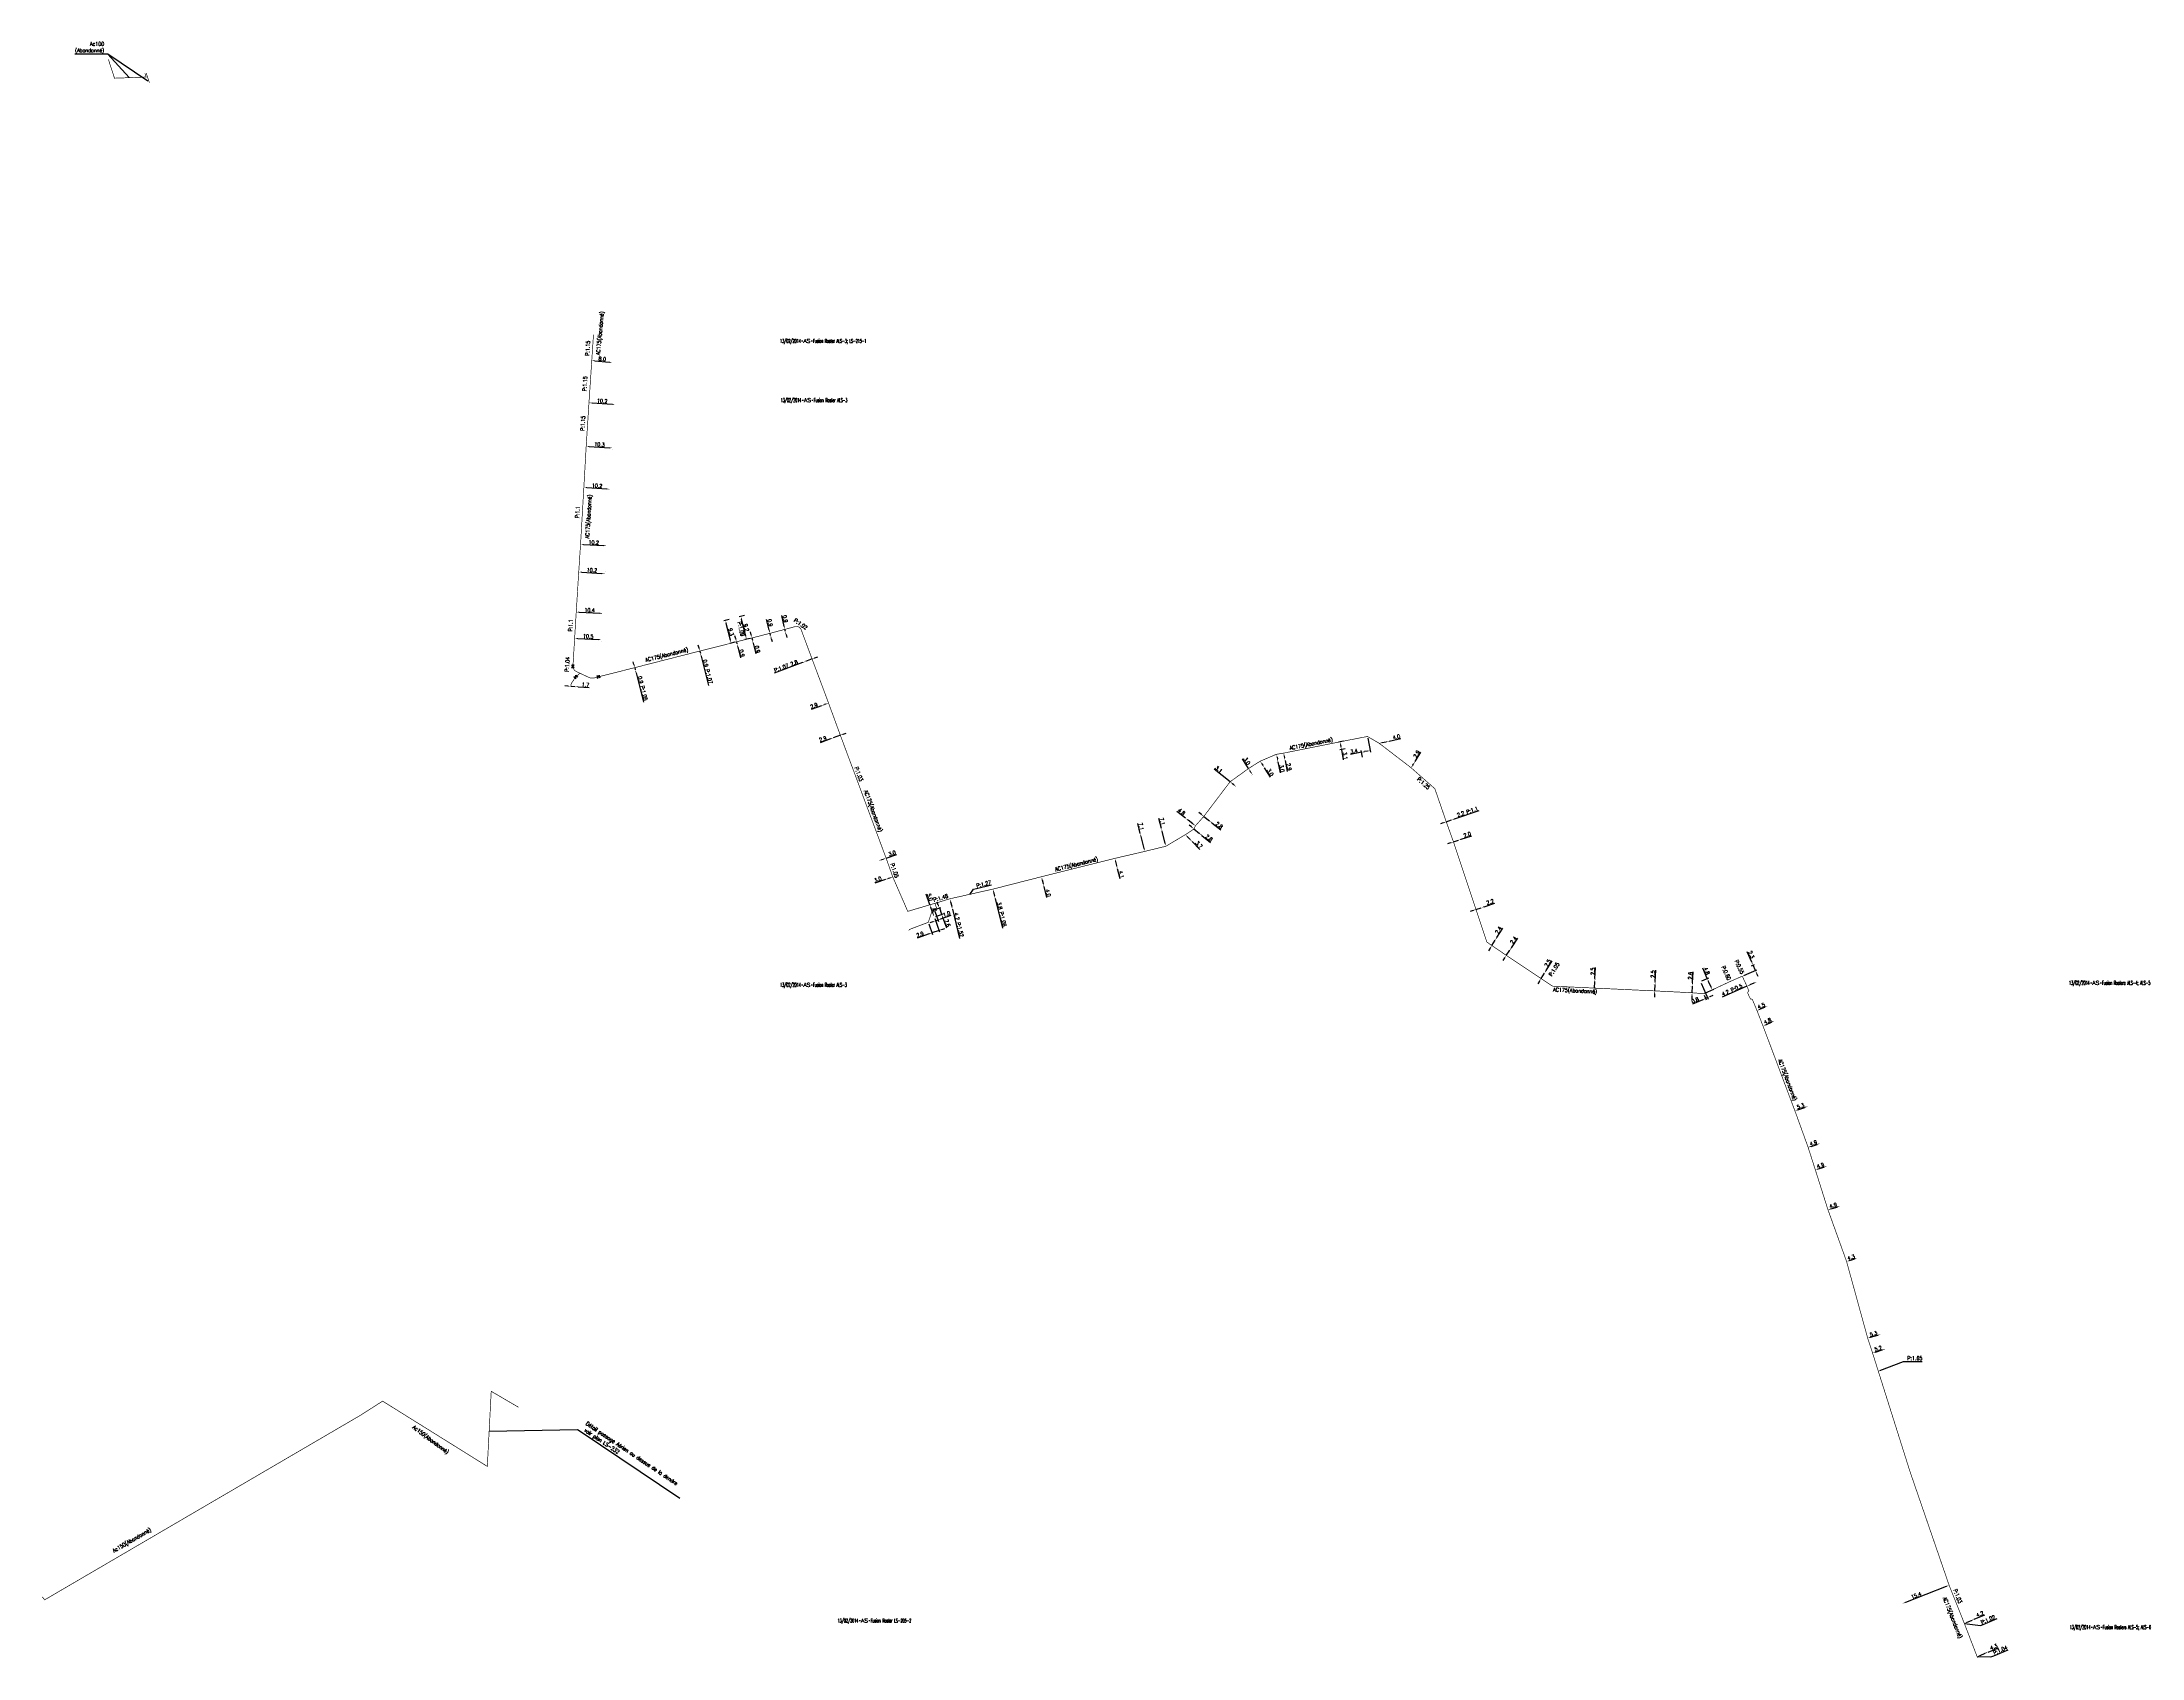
# Model space of a CAD drawing. Header units: millimetres. Extents: x 112153 to 112968, y 155000 to 155627.
import ezdxf
from ezdxf.enums import TextEntityAlignment as Align

# ---------------------------------------------------------------- set-up
doc = ezdxf.new("R2010")
doc.units = ezdxf.units.MM
doc.header["$PDMODE"] = 34
doc.layers.get('0').update_dxf_attribs({"linetype": 'CONTINUOUS'})
doc.layers.get('Defpoints').update_dxf_attribs({"linetype": 'CONTINUOUS'})
doc.layers.add('G_300', color=7, linetype='CONTINUOUS')
doc.layers.add('G_908', color=5, linetype='CONTINUOUS')
doc.styles.get("Standard").update_dxf_attribs({"font": 'romans.shx', "width": 0.85})
doc.linetypes.add('MP_HS', pattern='A,2,-1,["G",Standard,S=0.85,R=0,X=-0.27,Y=-0.4],-1', length=4)
doc.dimstyles.get("Standard").update_dxf_attribs({"dimtxt": 1.5, "dimasz": 1.2, "dimexe": 0.625, "dimexo": 0.625, "dimgap": 0.25, "dimtad": 1, "dimdec": 1, "dimzin": 0, "dimdsep": 46, "dimtxsty": 'Standard', "dimcen": -0.5, "dimadec": 0, "dimazin": 0, "dimtfac": 1, "dimtdec": 1, "dimtmove": 0, "dimatfit": 3, "dimfxl": 1, "dimtolj": 1, "dimtzin": 0, "dimarcsym": 0})

# ---------------------------------------------------------------- blocks, each defined once
blk = doc.blocks.new('*D1')
at = {"layer": 'Defpoints', "color": 0, "linetype": 'Continuous'}
for p in [(112893.11, 155028.11), (112875.01, 155021.01), (112875.01, 155021.01)]:
    blk.add_point(p, dxfattribs=at)
at = {"layer": 'G_908', "color": 0, "linetype": 'Continuous', "lineweight": -2}
blk.add_line((112892, 155027.67), (112876.13, 155021.45), dxfattribs=at)
at = {"layer": 'G_908', "color": 0, "linetype": 'Continuous'}
for points in [[(112891.92, 155027.86), (112892.07, 155027.48), (112893.11, 155028.11)], [(112876.06, 155021.64), (112876.2, 155021.27), (112875.01, 155021.01)]]:
    blk.add_solid(points, dxfattribs=at)
at = {"layer": 'G_908', "color": 0, "linetype": 'Continuous', "insert": (112880.33, 155024.17), "char_height": 1.5, "attachment_point": 5, "rotation": 21.3959}
blk.add_mtext('\\A1;15.4', dxfattribs=at)
blk = doc.blocks.new('*D2')
at = {"layer": 'Defpoints', "color": 0, "linetype": 'Continuous'}
for p in [(112899.02, 155013.29), (112902.89, 155014.92), (112902.89, 155014.92)]:
    blk.add_point(p, dxfattribs=at)
at = {"layer": 'G_908', "color": 0, "linetype": 'Continuous', "lineweight": -2}
for p, q in [((112900.12, 155013.76), (112901.78, 155014.46)), ((112902.89, 155014.92), (112906.92, 155016.62))]:
    blk.add_line(p, q, dxfattribs=at)
at = {"layer": 'G_908', "color": 0, "linetype": 'Continuous'}
for points in [[(112900.04, 155013.94), (112900.2, 155013.57), (112899.02, 155013.29)], [(112901.7, 155014.64), (112901.86, 155014.27), (112902.89, 155014.92)]]:
    blk.add_solid(points, dxfattribs=at)
at = {"layer": 'G_908', "color": 0, "linetype": 'Continuous', "insert": (112905.07, 155016.92), "char_height": 1.5, "attachment_point": 5, "rotation": 22.83087}
blk.add_mtext('\\A1;4.2', dxfattribs=at)
blk = doc.blocks.new('*D3')
at = {"layer": 'Defpoints', "color": 0, "linetype": 'Continuous'}
for p in [(112903.98, 155000.4), (112908.24, 155002.2), (112908.24, 155002.2)]:
    blk.add_point(p, dxfattribs=at)
at = {"layer": 'G_908', "color": 0, "linetype": 'Continuous', "lineweight": -2}
for p, q in [((112905.09, 155000.87), (112907.14, 155001.73)), ((112908.24, 155002.2), (112912.27, 155003.89))]:
    blk.add_line(p, q, dxfattribs=at)
at = {"layer": 'G_908', "color": 0, "linetype": 'Continuous'}
for points in [[(112905.01, 155001.05), (112905.17, 155000.69), (112903.98, 155000.4)], [(112907.06, 155001.92), (112907.21, 155001.55), (112908.24, 155002.2)]]:
    blk.add_solid(points, dxfattribs=at)
at = {"layer": 'G_908', "color": 0, "linetype": 'Continuous', "insert": (112910.42, 155004.2), "char_height": 1.5, "attachment_point": 5, "rotation": 22.83087}
blk.add_mtext('\\A1;4.3', dxfattribs=at)
blk = doc.blocks.new('*D4')
at = {"layer": 'Defpoints', "color": 0, "linetype": 'Continuous'}
for p in [(112657.24, 155352.61), (112658.71, 155356.01), (112659.28, 155352.99)]:
    blk.add_point(p, dxfattribs=at)
at = {"layer": 'G_908', "color": 0, "linetype": 'Continuous', "lineweight": -2}
for p, q in [((112658.1, 155355.9), (112656.06, 155355.52)), ((112658.66, 155352.88), (112656.62, 155352.5)), ((112656.89, 155354.45), (112657.01, 155353.79)), ((112657.24, 155352.61), (112657.99, 155348.59))]:
    blk.add_line(p, q, dxfattribs=at)
at = {"layer": 'G_908', "color": 0, "linetype": 'Continuous'}
for points in [[(112657.09, 155354.49), (112656.69, 155354.41), (112656.67, 155355.63)], [(112657.21, 155353.83), (112656.82, 155353.76), (112657.24, 155352.61)]]:
    blk.add_solid(points, dxfattribs=at)
at = {"layer": 'G_908', "color": 0, "linetype": 'Continuous', "insert": (112658.71, 155350.16), "char_height": 1.5, "attachment_point": 5, "rotation": 280.58915}
blk.add_mtext('\\A1;3.1', dxfattribs=at)
blk = doc.blocks.new('*D5')
at = {"layer": 'Defpoints', "color": 0, "linetype": 'Continuous'}
for p in [(112665.09, 155351.56), (112667.36, 155357.69), (112665.57, 155349.05)]:
    blk.add_point(p, dxfattribs=at)
at = {"layer": 'G_908', "color": 0, "linetype": 'Continuous', "lineweight": -2}
for p, q in [((112665.09, 155351.56), (112660.74, 155350.72)), ((112665.46, 155349.66), (112664.97, 155352.18)), ((112667.25, 155351.98), (112666.26, 155351.79)), ((112667.48, 155357.08), (112668.54, 155351.6))]:
    blk.add_line(p, q, dxfattribs=at)
at = {"layer": 'G_908', "color": 0, "linetype": 'Continuous'}
for points in [[(112666.23, 155351.99), (112666.3, 155351.59), (112665.09, 155351.56)], [(112667.21, 155352.18), (112667.28, 155351.78), (112668.42, 155352.21)]]:
    blk.add_solid(points, dxfattribs=at)
at = {"layer": 'G_908', "color": 0, "linetype": 'Continuous', "insert": (112662.13, 155352.01), "char_height": 1.5, "attachment_point": 5, "rotation": 10.97055}
blk.add_mtext('\\A1;3.4', dxfattribs=at)
blk = doc.blocks.new('*D6')
at = {"layer": 'Defpoints', "color": 0, "linetype": 'Continuous'}
for p in [(112671.91, 155355.05), (112675.82, 155355.89), (112675.82, 155355.89)]:
    blk.add_point(p, dxfattribs=at)
at = {"layer": 'G_908', "color": 0, "linetype": 'Continuous', "lineweight": -2}
for p, q in [((112673.08, 155355.3), (112674.64, 155355.64)), ((112675.82, 155355.89), (112680.36, 155356.86))]:
    blk.add_line(p, q, dxfattribs=at)
at = {"layer": 'G_908', "color": 0, "linetype": 'Continuous'}
for points in [[(112673.04, 155355.5), (112673.12, 155355.11), (112671.91, 155355.05)], [(112674.6, 155355.83), (112674.69, 155355.44), (112675.82, 155355.89)]]:
    blk.add_solid(points, dxfattribs=at)
at = {"layer": 'G_908', "color": 0, "linetype": 'Continuous', "insert": (112678.6, 155357.51), "char_height": 1.5, "attachment_point": 5, "rotation": 12.0614}
blk.add_mtext('\\A1;4.0', dxfattribs=at)
blk = doc.blocks.new('*D7')
at = {"layer": 'Defpoints', "color": 0, "linetype": 'Continuous'}
for p in [(112684.3, 155345.54), (112685.84, 155347.99), (112685.84, 155347.99)]:
    blk.add_point(p, dxfattribs=at)
at = {"layer": 'G_908', "color": 0, "linetype": 'Continuous', "lineweight": -2}
for p, q in [((112685.84, 155347.99), (112688.13, 155351.65)), ((112684.94, 155346.55), (112685.21, 155346.98))]:
    blk.add_line(p, q, dxfattribs=at)
at = {"layer": 'G_908', "color": 0, "linetype": 'Continuous'}
for points in [[(112684.77, 155346.66), (112685.11, 155346.45), (112684.3, 155345.54)], [(112685.04, 155347.08), (112685.38, 155346.87), (112685.84, 155347.99)]]:
    blk.add_solid(points, dxfattribs=at)
at = {"layer": 'G_908', "color": 0, "linetype": 'Continuous', "insert": (112686.46, 155350.86), "char_height": 1.5, "attachment_point": 5, "rotation": 57.91885}
blk.add_mtext('\\A1;2.9', dxfattribs=at)
blk = doc.blocks.new('*D8')
at = {"layer": 'Defpoints', "color": 0, "linetype": 'Continuous'}
for p in [(112697.94, 155324.57), (112699.97, 155325.27), (112699.97, 155325.27)]:
    blk.add_point(p, dxfattribs=at)
at = {"layer": 'G_908', "color": 0, "linetype": 'Continuous', "lineweight": -2}
for p, q in [((112701.11, 155325.66), (112710.76, 155328.96)), ((112696.8, 155324.18), (112695.67, 155323.79)), ((112697.94, 155324.57), (112699.97, 155325.27))]:
    blk.add_line(p, q, dxfattribs=at)
at = {"layer": 'G_908', "color": 0, "linetype": 'Continuous'}
for points in [[(112696.74, 155324.37), (112696.87, 155323.99), (112697.94, 155324.57)], [(112701.04, 155325.84), (112701.17, 155325.47), (112699.97, 155325.27)]]:
    blk.add_solid(points, dxfattribs=at)
at = {"layer": 'G_908', "color": 0, "linetype": 'Continuous', "insert": (112706.18, 155328.45), "char_height": 1.5, "attachment_point": 5, "rotation": 18.89774}
blk.add_mtext('\\A1;2.2 P:1.1', dxfattribs=at)
blk = doc.blocks.new('*D9')
at = {"layer": 'Defpoints', "color": 0, "linetype": 'Continuous'}
for p in [(112700.75, 155316.74), (112702.65, 155317.38), (112702.65, 155317.38)]:
    blk.add_point(p, dxfattribs=at)
at = {"layer": 'G_908', "color": 0, "linetype": 'Continuous', "lineweight": -2}
for p, q in [((112703.79, 155317.76), (112707.93, 155319.15)), ((112699.62, 155316.36), (112698.48, 155315.98)), ((112700.75, 155316.74), (112702.65, 155317.38))]:
    blk.add_line(p, q, dxfattribs=at)
at = {"layer": 'G_908', "color": 0, "linetype": 'Continuous'}
for points in [[(112699.55, 155316.55), (112699.68, 155316.17), (112700.75, 155316.74)], [(112703.72, 155317.95), (112703.85, 155317.57), (112702.65, 155317.38)]]:
    blk.add_solid(points, dxfattribs=at)
at = {"layer": 'G_908', "color": 0, "linetype": 'Continuous', "insert": (112706.11, 155319.59), "char_height": 1.5, "attachment_point": 5, "rotation": 18.52104}
blk.add_mtext('\\A1;2.0', dxfattribs=at)
blk = doc.blocks.new('*D10')
at = {"layer": 'Defpoints', "color": 0, "linetype": 'Continuous'}
for p in [(112709.48, 155290.51), (112711.51, 155291.21), (112711.51, 155291.21)]:
    blk.add_point(p, dxfattribs=at)
at = {"layer": 'G_908', "color": 0, "linetype": 'Continuous', "lineweight": -2}
for p, q in [((112708.34, 155290.12), (112707.21, 155289.74)), ((112709.48, 155290.51), (112711.51, 155291.21)), ((112712.65, 155291.59), (112716.79, 155293))]:
    blk.add_line(p, q, dxfattribs=at)
at = {"layer": 'G_908', "color": 0, "linetype": 'Continuous'}
for points in [[(112708.28, 155290.31), (112708.41, 155289.94), (112709.48, 155290.51)], [(112712.59, 155291.78), (112712.71, 155291.4), (112711.51, 155291.21)]]:
    blk.add_solid(points, dxfattribs=at)
at = {"layer": 'G_908', "color": 0, "linetype": 'Continuous', "insert": (112714.96, 155293.44), "char_height": 1.5, "attachment_point": 5, "rotation": 18.82928}
blk.add_mtext('\\A1;2.2', dxfattribs=at)
blk = doc.blocks.new('*D11')
at = {"layer": 'Defpoints', "color": 0, "linetype": 'Continuous'}
for p in [(112716.92, 155278.55), (112716.92, 155278.55), (112715.64, 155276.52)]:
    blk.add_point(p, dxfattribs=at)
at = {"layer": 'G_908', "color": 0, "linetype": 'Continuous', "lineweight": -2}
for p, q in [((112715.64, 155276.52), (112716.92, 155278.55)), ((112717.56, 155279.57), (112719.93, 155283.32)), ((112715.01, 155275.51), (112714.37, 155274.49))]:
    blk.add_line(p, q, dxfattribs=at)
at = {"layer": 'G_908', "color": 0, "linetype": 'Continuous'}
for points in [[(112717.39, 155279.68), (112717.73, 155279.46), (112716.92, 155278.55)], [(112714.84, 155275.61), (112715.17, 155275.4), (112715.64, 155276.52)]]:
    blk.add_solid(points, dxfattribs=at)
at = {"layer": 'G_908', "color": 0, "linetype": 'Continuous', "insert": (112718.22, 155282.48), "char_height": 1.5, "attachment_point": 5, "rotation": 57.79858}
blk.add_mtext('\\A1;2.4', dxfattribs=at)
blk = doc.blocks.new('*D12')
at = {"layer": 'Defpoints', "color": 0, "linetype": 'Continuous'}
for p in [(112721.25, 155272.69), (112722.59, 155274.67), (112722.59, 155274.67)]:
    blk.add_point(p, dxfattribs=at)
at = {"layer": 'G_908', "color": 0, "linetype": 'Continuous', "lineweight": -2}
for p, q in [((112723.27, 155275.67), (112725.78, 155279.37)), ((112720.57, 155271.69), (112719.9, 155270.7)), ((112721.25, 155272.69), (112722.59, 155274.67))]:
    blk.add_line(p, q, dxfattribs=at)
at = {"layer": 'G_908', "color": 0, "linetype": 'Continuous'}
for points in [[(112720.41, 155271.81), (112720.74, 155271.58), (112721.25, 155272.69)], [(112723.1, 155275.78), (112723.43, 155275.55), (112722.59, 155274.67)]]:
    blk.add_solid(points, dxfattribs=at)
at = {"layer": 'G_908', "color": 0, "linetype": 'Continuous', "insert": (112724.04, 155278.59), "char_height": 1.5, "attachment_point": 5, "rotation": 55.85435}
blk.add_mtext('\\A1;2.4', dxfattribs=at)
blk = doc.blocks.new('*D13')
at = {"layer": 'Defpoints', "color": 0, "linetype": 'Continuous'}
for p in [(112734.72, 155263.71), (112736.06, 155265.82), (112736.06, 155265.82)]:
    blk.add_point(p, dxfattribs=at)
at = {"layer": 'G_908', "color": 0, "linetype": 'Continuous', "lineweight": -2}
for p, q in [((112736.71, 155266.84), (112739.05, 155270.53)), ((112734.08, 155262.7), (112733.44, 155261.69)), ((112734.72, 155263.71), (112736.06, 155265.82))]:
    blk.add_line(p, q, dxfattribs=at)
at = {"layer": 'G_908', "color": 0, "linetype": 'Continuous'}
for points in [[(112733.91, 155262.81), (112734.25, 155262.59), (112734.72, 155263.71)], [(112736.54, 155266.95), (112736.87, 155266.73), (112736.06, 155265.82)]]:
    blk.add_solid(points, dxfattribs=at)
at = {"layer": 'G_908', "color": 0, "linetype": 'Continuous', "insert": (112737.35, 155269.73), "char_height": 1.5, "attachment_point": 5, "rotation": 57.59263}
blk.add_mtext('\\A1;2.5', dxfattribs=at)
blk = doc.blocks.new('*D14')
at = {"layer": 'Defpoints', "color": 0, "linetype": 'Continuous'}
for p in [(112755.6, 155262.49), (112755.6, 155262.49), (112755.48, 155259.99)]:
    blk.add_point(p, dxfattribs=at)
at = {"layer": 'G_908', "color": 0, "linetype": 'Continuous', "lineweight": -2}
for p, q in [((112755.48, 155259.99), (112755.6, 155262.49)), ((112755.66, 155263.69), (112755.87, 155268.05)), ((112755.42, 155258.79), (112755.36, 155257.59))]:
    blk.add_line(p, q, dxfattribs=at)
at = {"layer": 'G_908', "color": 0, "linetype": 'Continuous'}
for points in [[(112755.46, 155263.7), (112755.86, 155263.68), (112755.6, 155262.49)], [(112755.22, 155258.8), (112755.62, 155258.78), (112755.48, 155259.99)]]:
    blk.add_solid(points, dxfattribs=at)
at = {"layer": 'G_908', "color": 0, "linetype": 'Continuous', "insert": (112754.8, 155266.52), "char_height": 1.5, "attachment_point": 5, "rotation": 87.19784}
blk.add_mtext('\\A1;2.5', dxfattribs=at)
blk = doc.blocks.new('*D15')
at = {"layer": 'Defpoints', "color": 0, "linetype": 'Continuous'}
for p in [(112778.97, 155261.4), (112778.97, 155261.4), (112778.85, 155258.9)]:
    blk.add_point(p, dxfattribs=at)
at = {"layer": 'G_908', "color": 0, "linetype": 'Continuous', "lineweight": -2}
for p, q in [((112778.34, 155261.43), (112778.34, 155261.43)), ((112778.85, 155258.9), (112778.97, 155261.4)), ((112779.02, 155262.59), (112779.23, 155266.96)), ((112778.22, 155258.93), (112778.22, 155258.93)), ((112778.79, 155257.7), (112778.74, 155256.5))]:
    blk.add_line(p, q, dxfattribs=at)
at = {"layer": 'G_908', "color": 0, "linetype": 'Continuous'}
for points in [[(112778.82, 155262.6), (112779.22, 155262.58), (112778.97, 155261.4)], [(112778.59, 155257.71), (112778.99, 155257.69), (112778.85, 155258.9)]]:
    blk.add_solid(points, dxfattribs=at)
at = {"layer": 'G_908', "color": 0, "linetype": 'Continuous', "insert": (112778.15, 155265.42), "char_height": 1.5, "attachment_point": 5, "rotation": 87.30178}
blk.add_mtext('\\A1;2.5', dxfattribs=at)
blk = doc.blocks.new('*D16')
at = {"layer": 'Defpoints', "color": 0, "linetype": 'Continuous'}
for p in [(112793.36, 155258.18), (112793.48, 155260.78), (112793.48, 155260.78)]:
    blk.add_point(p, dxfattribs=at)
at = {"layer": 'G_908', "color": 0, "linetype": 'Continuous', "lineweight": -2}
for p, q in [((112793.53, 155261.97), (112793.72, 155266.34)), ((112792.74, 155258.21), (112792.74, 155258.21)), ((112792.85, 155260.8), (112792.85, 155260.8)), ((112793.31, 155256.98), (112793.26, 155255.78)), ((112793.36, 155258.18), (112793.48, 155260.78))]:
    blk.add_line(p, q, dxfattribs=at)
at = {"layer": 'G_908', "color": 0, "linetype": 'Continuous'}
for points in [[(112793.33, 155261.98), (112793.73, 155261.97), (112793.48, 155260.78)], [(112793.11, 155256.99), (112793.51, 155256.97), (112793.36, 155258.18)]]:
    blk.add_solid(points, dxfattribs=at)
at = {"layer": 'G_908', "color": 0, "linetype": 'Continuous', "insert": (112792.65, 155264.8), "char_height": 1.5, "attachment_point": 5, "rotation": 87.4837}
blk.add_mtext('\\A1;2.6', dxfattribs=at)
blk = doc.blocks.new('*D17')
at = {"layer": 'Defpoints', "color": 0, "linetype": 'Continuous'}
for p in [(112796.59, 155262.52), (112797.79, 155257.81), (112799.33, 155256.3)]:
    blk.add_point(p, dxfattribs=at)
at = {"layer": 'G_908', "color": 0, "linetype": 'Continuous', "lineweight": -2}
for p, q in [((112796.84, 155261.95), (112799.59, 155255.72)), ((112797.5, 155255.49), (112793.5, 155253.73)), ((112798.04, 155257.24), (112798.85, 155255.4)), ((112799.33, 155256.3), (112798.6, 155255.97)), ((112800.43, 155256.78), (112801.53, 155257.27))]:
    blk.add_line(p, q, dxfattribs=at)
at = {"layer": 'G_908', "color": 0, "linetype": 'Continuous'}
for points in [[(112797.42, 155255.67), (112797.58, 155255.31), (112798.6, 155255.97)], [(112800.35, 155256.96), (112800.51, 155256.6), (112799.33, 155256.3)]]:
    blk.add_solid(points, dxfattribs=at)
at = {"layer": 'G_908', "color": 0, "linetype": 'Continuous', "insert": (112794.55, 155255.28), "char_height": 1.5, "attachment_point": 5, "rotation": 23.80096}
blk.add_mtext('\\A1;0.8', dxfattribs=at)
blk = doc.blocks.new('*D18')
at = {"layer": 'Defpoints', "color": 0, "linetype": 'Continuous'}
for p in [(112796.59, 155262.52), (112799.25, 155263.7), (112797.79, 155257.81)]:
    blk.add_point(p, dxfattribs=at)
at = {"layer": 'G_908', "color": 0, "linetype": 'Continuous', "lineweight": -2}
for p, q in [((112797.16, 155262.77), (112799.83, 155263.95)), ((112799.25, 155263.7), (112797.49, 155267.7)), ((112800.71, 155260.4), (112799.74, 155262.6)), ((112798.36, 155258.06), (112801.76, 155259.56))]:
    blk.add_line(p, q, dxfattribs=at)
at = {"layer": 'G_908', "color": 0, "linetype": 'Continuous'}
for points in [[(112799.92, 155262.68), (112799.55, 155262.52), (112799.25, 155263.7)], [(112800.89, 155260.49), (112800.52, 155260.32), (112801.19, 155259.31)]]:
    blk.add_solid(points, dxfattribs=at)
at = {"layer": 'G_908', "color": 0, "linetype": 'Continuous', "insert": (112799.04, 155266.65), "char_height": 1.5, "attachment_point": 5, "rotation": 293.80096}
blk.add_mtext('\\A1;4.8', dxfattribs=at)
blk = doc.blocks.new('*D19')
at = {"layer": 'Defpoints', "color": 0, "linetype": 'Continuous'}
for p in [(112812.83, 155264.61), (112815.81, 155268.41), (112817, 155268.93)]:
    blk.add_point(p, dxfattribs=at)
at = {"layer": 'G_908', "color": 0, "linetype": 'Continuous', "lineweight": -2}
for p, q in [((112816.52, 155270.03), (112814.78, 155274.04)), ((112813.4, 155264.86), (112818.49, 155267.07)), ((112816.38, 155268.66), (112817.57, 155269.18)), ((112817.92, 155266.82), (112817, 155268.93)), ((112818.4, 155265.72), (112818.88, 155264.62))]:
    blk.add_line(p, q, dxfattribs=at)
at = {"layer": 'G_908', "color": 0, "linetype": 'Continuous'}
for points in [[(112816.7, 155270.11), (112816.34, 155269.95), (112817, 155268.93)], [(112818.58, 155265.8), (112818.21, 155265.64), (112817.92, 155266.82)]]:
    blk.add_solid(points, dxfattribs=at)
at = {"layer": 'G_908', "color": 0, "linetype": 'Continuous', "insert": (112816.33, 155272.99), "char_height": 1.5, "attachment_point": 5, "rotation": 293.51692}
blk.add_mtext('\\A1;2.3', dxfattribs=at)
blk = doc.blocks.new('*D20')
at = {"layer": 'Defpoints', "color": 0, "linetype": 'Continuous'}
for p in [(112818.42, 155262.41), (112818.42, 155262.41), (112814.63, 155260.72)]:
    blk.add_point(p, dxfattribs=at)
at = {"layer": 'G_908', "color": 0, "linetype": 'Continuous', "lineweight": -2}
for p, q in [((112817.32, 155261.92), (112815.72, 155261.21)), ((112814.63, 155260.72), (112804.98, 155256.43))]:
    blk.add_line(p, q, dxfattribs=at)
at = {"layer": 'G_908', "color": 0, "linetype": 'Continuous'}
for points in [[(112815.64, 155261.39), (112815.81, 155261.02), (112814.63, 155260.72)], [(112817.24, 155262.1), (112817.4, 155261.74), (112818.42, 155262.41)]]:
    blk.add_solid(points, dxfattribs=at)
at = {"layer": 'G_908', "color": 0, "linetype": 'Continuous', "insert": (112808.85, 155259.24), "char_height": 1.5, "attachment_point": 5, "rotation": 23.9818}
blk.add_mtext('\\A1;4.2 P:0.5', dxfattribs=at)
blk = doc.blocks.new('*D21')
at = {"layer": 'Defpoints', "color": 0, "linetype": 'Continuous'}
for p in [(112822.66, 155253.08), (112822.66, 155253.08), (112818.54, 155251.27)]:
    blk.add_point(p, dxfattribs=at)
at = {"layer": 'G_908', "color": 0, "linetype": 'Continuous', "lineweight": -2}
blk.add_line((112819.64, 155251.75), (112821.56, 155252.6), dxfattribs=at)
at = {"layer": 'G_908', "color": 0, "linetype": 'Continuous'}
for points in [[(112821.48, 155252.78), (112821.64, 155252.42), (112822.66, 155253.08)], [(112819.56, 155251.93), (112819.72, 155251.57), (112818.54, 155251.27)]]:
    blk.add_solid(points, dxfattribs=at)
at = {"layer": 'G_908', "color": 0, "linetype": 'Continuous', "insert": (112820.2, 155253.09), "char_height": 1.5, "attachment_point": 5, "rotation": 23.8031}
blk.add_mtext('\\A1;4.5', dxfattribs=at)
blk = doc.blocks.new('*D22')
at = {"layer": 'Defpoints', "color": 0, "linetype": 'Continuous'}
for p in [(112820.86, 155245.29), (112825.25, 155247.23), (112825.25, 155247.23)]:
    blk.add_point(p, dxfattribs=at)
at = {"layer": 'G_908', "color": 0, "linetype": 'Continuous', "lineweight": -2}
blk.add_line((112821.96, 155245.78), (112824.15, 155246.75), dxfattribs=at)
at = {"layer": 'G_908', "color": 0, "linetype": 'Continuous'}
for points in [[(112821.88, 155245.96), (112822.04, 155245.6), (112820.86, 155245.29)], [(112824.07, 155246.93), (112824.23, 155246.57), (112825.25, 155247.23)]]:
    blk.add_solid(points, dxfattribs=at)
at = {"layer": 'G_908', "color": 0, "linetype": 'Continuous', "insert": (112822.65, 155247.18), "char_height": 1.5, "attachment_point": 5, "rotation": 23.83323}
blk.add_mtext('\\A1;4.8', dxfattribs=at)
blk = doc.blocks.new('*D23')
at = {"layer": 'Defpoints', "color": 0, "linetype": 'Continuous'}
for p in [(112833.24, 155212.38), (112838.26, 155214.07), (112838.26, 155214.07)]:
    blk.add_point(p, dxfattribs=at)
at = {"layer": 'G_908', "color": 0, "linetype": 'Continuous', "lineweight": -2}
blk.add_line((112834.38, 155212.76), (112837.12, 155213.69), dxfattribs=at)
at = {"layer": 'G_908', "color": 0, "linetype": 'Continuous'}
for points in [[(112834.31, 155212.95), (112834.44, 155212.57), (112833.24, 155212.38)], [(112837.06, 155213.88), (112837.19, 155213.5), (112838.26, 155214.07)]]:
    blk.add_solid(points, dxfattribs=at)
at = {"layer": 'G_908', "color": 0, "linetype": 'Continuous', "insert": (112835.43, 155214.17), "char_height": 1.5, "attachment_point": 5, "rotation": 18.63137}
blk.add_mtext('\\A1;5.3', dxfattribs=at)
blk = doc.blocks.new('*D24')
at = {"layer": 'Defpoints', "color": 0, "linetype": 'Continuous'}
for p in [(112838.39, 155198.15), (112843.05, 155199.67), (112843.05, 155199.67)]:
    blk.add_point(p, dxfattribs=at)
at = {"layer": 'G_908', "color": 0, "linetype": 'Continuous', "lineweight": -2}
blk.add_line((112839.53, 155198.52), (112841.91, 155199.3), dxfattribs=at)
at = {"layer": 'G_908', "color": 0, "linetype": 'Continuous'}
for points in [[(112839.47, 155198.71), (112839.59, 155198.33), (112838.39, 155198.15)], [(112841.84, 155199.49), (112841.97, 155199.11), (112843.05, 155199.67)]]:
    blk.add_solid(points, dxfattribs=at)
at = {"layer": 'G_908', "color": 0, "linetype": 'Continuous', "insert": (112840.41, 155199.86), "char_height": 1.5, "attachment_point": 5, "rotation": 18.14093}
blk.add_mtext('\\A1;4.9', dxfattribs=at)
blk = doc.blocks.new('*D25')
at = {"layer": 'Defpoints', "color": 0, "linetype": 'Continuous'}
for p in [(112841.19, 155189.39), (112845.8, 155190.89), (112845.8, 155190.89)]:
    blk.add_point(p, dxfattribs=at)
at = {"layer": 'G_908', "color": 0, "linetype": 'Continuous', "lineweight": -2}
blk.add_line((112842.33, 155189.76), (112844.66, 155190.52), dxfattribs=at)
at = {"layer": 'G_908', "color": 0, "linetype": 'Continuous'}
for points in [[(112842.27, 155189.95), (112842.39, 155189.57), (112841.19, 155189.39)], [(112844.6, 155190.71), (112844.72, 155190.33), (112845.8, 155190.89)]]:
    blk.add_solid(points, dxfattribs=at)
at = {"layer": 'G_908', "color": 0, "linetype": 'Continuous', "insert": (112843.18, 155191.09), "char_height": 1.5, "attachment_point": 5, "rotation": 17.97205}
blk.add_mtext('\\A1;4.9', dxfattribs=at)
blk = doc.blocks.new('*D26')
at = {"layer": 'Defpoints', "color": 0, "linetype": 'Continuous'}
for p in [(112846.08, 155173.93), (112850.78, 155175.33), (112850.78, 155175.33)]:
    blk.add_point(p, dxfattribs=at)
at = {"layer": 'G_908', "color": 0, "linetype": 'Continuous', "lineweight": -2}
blk.add_line((112847.23, 155174.27), (112849.63, 155174.99), dxfattribs=at)
at = {"layer": 'G_908', "color": 0, "linetype": 'Continuous'}
for points in [[(112847.18, 155174.46), (112847.29, 155174.08), (112846.08, 155173.93)], [(112849.57, 155175.18), (112849.69, 155174.8), (112850.78, 155175.33)]]:
    blk.add_solid(points, dxfattribs=at)
at = {"layer": 'G_908', "color": 0, "linetype": 'Continuous', "insert": (112848.14, 155175.59), "char_height": 1.5, "attachment_point": 5, "rotation": 16.68803}
blk.add_mtext('\\A1;4.9', dxfattribs=at)
blk = doc.blocks.new('*D27')
at = {"layer": 'Defpoints', "color": 0, "linetype": 'Continuous'}
for p in [(112853.31, 155153.84), (112857.42, 155155.12), (112857.42, 155155.12)]:
    blk.add_point(p, dxfattribs=at)
at = {"layer": 'G_908', "color": 0, "linetype": 'Continuous', "lineweight": -2}
blk.add_line((112854.46, 155154.2), (112856.27, 155154.76), dxfattribs=at)
at = {"layer": 'G_908', "color": 0, "linetype": 'Continuous'}
for points in [[(112854.4, 155154.39), (112854.52, 155154.01), (112853.31, 155153.84)], [(112856.21, 155154.96), (112856.33, 155154.57), (112857.42, 155155.12)]]:
    blk.add_solid(points, dxfattribs=at)
at = {"layer": 'G_908', "color": 0, "linetype": 'Continuous', "insert": (112855.07, 155155.44), "char_height": 1.5, "attachment_point": 5, "rotation": 17.3207}
blk.add_mtext('\\A1;4.3', dxfattribs=at)
blk = doc.blocks.new('*D28')
at = {"layer": 'Defpoints', "color": 0, "linetype": 'Continuous'}
for p in [(112861.5, 155124.06), (112866.54, 155125.53), (112866.54, 155125.53)]:
    blk.add_point(p, dxfattribs=at)
at = {"layer": 'G_908', "color": 0, "linetype": 'Continuous', "lineweight": -2}
blk.add_line((112862.65, 155124.4), (112865.38, 155125.2), dxfattribs=at)
at = {"layer": 'G_908', "color": 0, "linetype": 'Continuous'}
for points in [[(112862.59, 155124.59), (112862.7, 155124.21), (112861.5, 155124.06)], [(112865.33, 155125.39), (112865.44, 155125), (112866.54, 155125.53)]]:
    blk.add_solid(points, dxfattribs=at)
at = {"layer": 'G_908', "color": 0, "linetype": 'Continuous', "insert": (112863.74, 155125.76), "char_height": 1.5, "attachment_point": 5, "rotation": 16.26179}
blk.add_mtext('\\A1;5.3', dxfattribs=at)
blk = doc.blocks.new('*D29')
at = {"layer": 'Defpoints', "color": 0, "linetype": 'Continuous'}
for p in [(112863.39, 155118.31), (112868.3, 155119.86), (112868.3, 155119.86)]:
    blk.add_point(p, dxfattribs=at)
at = {"layer": 'G_908', "color": 0, "linetype": 'Continuous', "lineweight": -2}
blk.add_line((112864.53, 155118.67), (112867.16, 155119.5), dxfattribs=at)
at = {"layer": 'G_908', "color": 0, "linetype": 'Continuous'}
for points in [[(112864.47, 155118.86), (112864.59, 155118.48), (112863.39, 155118.31)], [(112867.1, 155119.69), (112867.22, 155119.31), (112868.3, 155119.86)]]:
    blk.add_solid(points, dxfattribs=at)
at = {"layer": 'G_908', "color": 0, "linetype": 'Continuous', "insert": (112865.54, 155120.04), "char_height": 1.5, "attachment_point": 5, "rotation": 17.51238}
blk.add_mtext('\\A1;5.2', dxfattribs=at)
blk = doc.blocks.new('GIS_MODF')
at = {"color": 0, "linetype": 'Continuous', "flags": 128}
for points in [[(-2.18, -0.01), (-1.68, -0.01)], [(1.52, -0.01), (2.02, -0.01)]]:
    blk.add_lwpolyline(points, dxfattribs=at)
at = {"color": 0, "linetype": 'Continuous', "width": 0.5}
blk.add_attdef('DATE', text='', height=1.5, dxfattribs=at).set_placement((-2.5, -0.8), align=Align.RIGHT)
at = {"color": 0, "linetype": 'Continuous', "width": 1.771291}
blk.add_attdef('USER', text='', height=1.5, dxfattribs=at).set_placement((-1.51, -0.8), (1.28, -0.8), align=Align.FIT)
at = {"color": 0, "linetype": 'Continuous', "width": 0.5}
blk.add_attdef('DESC', (2.29, -0.8), '', height=1.5, dxfattribs=at)
blk = doc.blocks.new('*D30')
at = {"layer": 'Defpoints', "color": 0, "linetype": 'Continuous'}
for p in [(112505.28, 155294.66), (112506.27, 155290.63), (112506.27, 155290.63)]:
    blk.add_point(p, dxfattribs=at)
at = {"layer": 'G_908', "color": 0, "linetype": 'Continuous', "lineweight": -2}
for p, q in [((112505.57, 155293.49), (112505.99, 155291.79)), ((112506.27, 155290.63), (112509.09, 155279.19))]:
    blk.add_line(p, q, dxfattribs=at)
at = {"layer": 'G_908', "color": 0, "linetype": 'Continuous'}
for points in [[(112505.76, 155293.54), (112505.37, 155293.44), (112505.28, 155294.66)], [(112506.18, 155291.84), (112505.79, 155291.75), (112506.27, 155290.63)]]:
    blk.add_solid(points, dxfattribs=at)
at = {"layer": 'G_908', "color": 0, "linetype": 'Continuous', "insert": (112508.8, 155284.57), "char_height": 1.5, "attachment_point": 5, "rotation": 283.85742}
blk.add_mtext('\\A1;4.2 P:1.52', dxfattribs=at)
blk = doc.blocks.new('*D31')
at = {"layer": 'Defpoints', "color": 0, "linetype": 'Continuous'}
for p in [(112521.99, 155298.42), (112522.9, 155294.73), (112522.9, 155294.73)]:
    blk.add_point(p, dxfattribs=at)
at = {"layer": 'G_908', "color": 0, "linetype": 'Continuous', "lineweight": -2}
for p, q in [((112522.28, 155297.25), (112522.61, 155295.9)), ((112522.9, 155294.73), (112525.72, 155283.29))]:
    blk.add_line(p, q, dxfattribs=at)
at = {"layer": 'G_908', "color": 0, "linetype": 'Continuous'}
for points in [[(112522.47, 155297.3), (112522.08, 155297.21), (112521.99, 155298.42)], [(112522.81, 155295.94), (112522.42, 155295.85), (112522.9, 155294.73)]]:
    blk.add_solid(points, dxfattribs=at)
at = {"layer": 'G_908', "color": 0, "linetype": 'Continuous', "insert": (112525.42, 155288.67), "char_height": 1.5, "attachment_point": 5, "rotation": 283.85453}
blk.add_mtext('\\A1;3.8 P:1.06', dxfattribs=at)
blk = doc.blocks.new('*D32')
at = {"layer": 'Defpoints', "color": 0, "linetype": 'Continuous'}
for p in [(112540.85, 155303.23), (112541.8, 155299.39), (112541.8, 155299.39)]:
    blk.add_point(p, dxfattribs=at)
at = {"layer": 'G_908', "color": 0, "linetype": 'Continuous', "lineweight": -2}
for p, q in [((112540.24, 155303.08), (112540.24, 155303.08)), ((112541.14, 155302.06), (112541.51, 155300.56)), ((112541.8, 155299.39), (112542.84, 155295.15))]:
    blk.add_line(p, q, dxfattribs=at)
at = {"layer": 'G_908', "color": 0, "linetype": 'Continuous'}
for points in [[(112541.33, 155302.11), (112540.94, 155302.01), (112540.85, 155303.23)], [(112541.7, 155300.6), (112541.32, 155300.51), (112541.8, 155299.39)]]:
    blk.add_solid(points, dxfattribs=at)
at = {"layer": 'G_908', "color": 0, "linetype": 'Continuous', "insert": (112543.44, 155296.93), "char_height": 1.5, "attachment_point": 5, "rotation": 283.85742}
blk.add_mtext('\\A1;4.0', dxfattribs=at)
blk = doc.blocks.new('*D33')
at = {"layer": 'Defpoints', "color": 0, "linetype": 'Continuous'}
for p in [(112569.31, 155310.35), (112570.28, 155306.42), (112570.28, 155306.42)]:
    blk.add_point(p, dxfattribs=at)
at = {"layer": 'G_908', "color": 0, "linetype": 'Continuous', "lineweight": -2}
for p, q in [((112569.6, 155309.18), (112569.99, 155307.58)), ((112570.28, 155306.42), (112571.24, 155302.53))]:
    blk.add_line(p, q, dxfattribs=at)
at = {"layer": 'G_908', "color": 0, "linetype": 'Continuous'}
for points in [[(112569.79, 155309.23), (112569.4, 155309.14), (112569.31, 155310.35)], [(112570.19, 155307.63), (112569.8, 155307.53), (112570.28, 155306.42)]]:
    blk.add_solid(points, dxfattribs=at)
at = {"layer": 'G_908', "color": 0, "linetype": 'Continuous', "insert": (112571.88, 155304.13), "char_height": 1.5, "attachment_point": 5, "rotation": 283.85742}
blk.add_mtext('\\A1;4.1', dxfattribs=at)
blk = doc.blocks.new('*D34')
at = {"layer": 'Defpoints', "color": 0, "linetype": 'Continuous'}
for p in [(112579.2, 155319.96), (112579.2, 155319.96), (112580.94, 155313.07)]:
    blk.add_point(p, dxfattribs=at)
at = {"layer": 'G_908', "color": 0, "linetype": 'Continuous', "lineweight": -2}
for p, q in [((112579.2, 155319.96), (112578.22, 155323.84)), ((112580.65, 155314.24), (112579.5, 155318.79))]:
    blk.add_line(p, q, dxfattribs=at)
at = {"layer": 'G_908', "color": 0, "linetype": 'Continuous'}
for points in [[(112579.69, 155318.84), (112579.3, 155318.74), (112579.2, 155319.96)], [(112580.84, 155314.29), (112580.45, 155314.19), (112580.94, 155313.07)]]:
    blk.add_solid(points, dxfattribs=at)
at = {"layer": 'G_908', "color": 0, "linetype": 'Continuous', "insert": (112579.53, 155322.73), "char_height": 1.5, "attachment_point": 5, "rotation": 284.17356}
blk.add_mtext('\\A1;7.1', dxfattribs=at)
blk = doc.blocks.new('*D35')
at = {"layer": 'Defpoints', "color": 0, "linetype": 'Continuous'}
for p in [(112587.39, 155321.95), (112587.39, 155321.95), (112589.12, 155315.06)]:
    blk.add_point(p, dxfattribs=at)
at = {"layer": 'G_908', "color": 0, "linetype": 'Continuous', "lineweight": -2}
for p, q in [((112587.39, 155321.95), (112586.4, 155325.83)), ((112588.83, 155316.23), (112587.68, 155320.78))]:
    blk.add_line(p, q, dxfattribs=at)
at = {"layer": 'G_908', "color": 0, "linetype": 'Continuous'}
for points in [[(112587.87, 155320.83), (112587.49, 155320.73), (112587.39, 155321.95)], [(112589.02, 155316.28), (112588.64, 155316.18), (112589.12, 155315.06)]]:
    blk.add_solid(points, dxfattribs=at)
at = {"layer": 'G_908', "color": 0, "linetype": 'Continuous', "insert": (112587.72, 155324.72), "char_height": 1.5, "attachment_point": 5, "rotation": 284.17356}
blk.add_mtext('\\A1;7.1', dxfattribs=at)
blk = doc.blocks.new('*D36')
at = {"layer": 'Defpoints', "color": 0, "linetype": 'Continuous'}
for p in [(112596.8, 155325.94), (112596.8, 155325.94), (112600.59, 155322.99)]:
    blk.add_point(p, dxfattribs=at)
at = {"layer": 'G_908', "color": 0, "linetype": 'Continuous', "lineweight": -2}
for p, q in [((112596.8, 155325.94), (112593.35, 155328.62)), ((112599.64, 155323.73), (112597.75, 155325.2))]:
    blk.add_line(p, q, dxfattribs=at)
at = {"layer": 'G_908', "color": 0, "linetype": 'Continuous'}
for points in [[(112597.87, 155325.36), (112597.63, 155325.04), (112596.8, 155325.94)], [(112599.77, 155323.89), (112599.52, 155323.57), (112600.59, 155322.99)]]:
    blk.add_solid(points, dxfattribs=at)
at = {"layer": 'G_908', "color": 0, "linetype": 'Continuous', "insert": (112595.21, 155328.44), "char_height": 1.5, "attachment_point": 5, "rotation": 322.14197}
blk.add_mtext('\\A1;4.8', dxfattribs=at)
blk = doc.blocks.new('*D37')
at = {"layer": 'Defpoints', "color": 0, "linetype": 'Continuous'}
for p in [(112596.7, 155319.57), (112599.29, 155316.93), (112599.29, 155316.93)]:
    blk.add_point(p, dxfattribs=at)
at = {"layer": 'G_908', "color": 0, "linetype": 'Continuous', "lineweight": -2}
for p, q in [((112597.54, 155318.72), (112598.45, 155317.79)), ((112599.29, 155316.93), (112602.35, 155313.81))]:
    blk.add_line(p, q, dxfattribs=at)
at = {"layer": 'G_908', "color": 0, "linetype": 'Continuous'}
for points in [[(112597.69, 155318.86), (112597.4, 155318.58), (112596.7, 155319.57)], [(112598.6, 155317.93), (112598.31, 155317.65), (112599.29, 155316.93)]]:
    blk.add_solid(points, dxfattribs=at)
at = {"layer": 'G_908', "color": 0, "linetype": 'Continuous', "insert": (112601.96, 155315.64), "char_height": 1.5, "attachment_point": 5, "rotation": 314.40387}
blk.add_mtext('\\A1;3.7', dxfattribs=at)
blk = doc.blocks.new('*D38')
at = {"layer": 'Defpoints', "color": 0, "linetype": 'Continuous'}
for p in [(112600.02, 155321.79), (112602.15, 155320.05), (112602.15, 155320.05)]:
    blk.add_point(p, dxfattribs=at)
at = {"layer": 'G_908', "color": 0, "linetype": 'Continuous', "lineweight": -2}
for p, q in [((112599.09, 155322.55), (112598.16, 155323.31)), ((112600.02, 155321.79), (112602.15, 155320.05)), ((112603.08, 155319.29), (112606.46, 155316.52))]:
    blk.add_line(p, q, dxfattribs=at)
at = {"layer": 'G_908', "color": 0, "linetype": 'Continuous'}
for points in [[(112599.22, 155322.71), (112598.97, 155322.4), (112600.02, 155321.79)], [(112603.2, 155319.45), (112602.95, 155319.14), (112602.15, 155320.05)]]:
    blk.add_solid(points, dxfattribs=at)
at = {"layer": 'G_908', "color": 0, "linetype": 'Continuous', "insert": (112605.87, 155318.3), "char_height": 1.5, "attachment_point": 5, "rotation": 320.70272}
blk.add_mtext('\\A1;2.8', dxfattribs=at)
blk = doc.blocks.new('*D39')
at = {"layer": 'Defpoints', "color": 0, "linetype": 'Continuous'}
for p in [(112603.84, 155326.65), (112606.04, 155324.92), (112606.04, 155324.92)]:
    blk.add_point(p, dxfattribs=at)
at = {"layer": 'G_908', "color": 0, "linetype": 'Continuous', "lineweight": -2}
for p, q in [((112602.9, 155327.4), (112601.96, 155328.14)), ((112603.84, 155326.65), (112606.04, 155324.92)), ((112606.98, 155324.17), (112610.41, 155321.46))]:
    blk.add_line(p, q, dxfattribs=at)
at = {"layer": 'G_908', "color": 0, "linetype": 'Continuous'}
for points in [[(112603.02, 155327.55), (112602.78, 155327.24), (112603.84, 155326.65)], [(112607.1, 155324.33), (112606.86, 155324.02), (112606.04, 155324.92)]]:
    blk.add_solid(points, dxfattribs=at)
at = {"layer": 'G_908', "color": 0, "linetype": 'Continuous', "insert": (112609.79, 155323.23), "char_height": 1.5, "attachment_point": 5, "rotation": 321.70191}
blk.add_mtext('\\A1;2.8', dxfattribs=at)
blk = doc.blocks.new('*D40')
at = {"layer": 'Defpoints', "color": 0, "linetype": 'Continuous'}
for p in [(112614.03, 155340.08), (112616.45, 155338.14), (112616.45, 155338.14)]:
    blk.add_point(p, dxfattribs=at)
at = {"layer": 'G_908', "color": 0, "linetype": 'Continuous', "lineweight": -2}
for p, q in [((112614.03, 155340.08), (112607.88, 155345.01)), ((112615.51, 155338.89), (112614.97, 155339.33))]:
    blk.add_line(p, q, dxfattribs=at)
at = {"layer": 'G_908', "color": 0, "linetype": 'Continuous'}
for points in [[(112615.09, 155339.48), (112614.84, 155339.17), (112614.03, 155340.08)], [(112615.64, 155339.05), (112615.39, 155338.73), (112616.45, 155338.14)]]:
    blk.add_solid(points, dxfattribs=at)
at = {"layer": 'G_908', "color": 0, "linetype": 'Continuous', "insert": (112609.61, 155344.91), "char_height": 1.5, "attachment_point": 5, "rotation": 321.24361}
blk.add_mtext('\\A1;3.1', dxfattribs=at)
blk = doc.blocks.new('*D41')
at = {"layer": 'Defpoints', "color": 0, "linetype": 'Continuous'}
for p in [(112621.21, 155345.24), (112622.78, 155342.73), (112622.78, 155342.72)]:
    blk.add_point(p, dxfattribs=at)
at = {"layer": 'G_908', "color": 0, "linetype": 'Continuous', "lineweight": -2}
for p, q in [((112621.21, 155345.24), (112618.9, 155348.95)), ((112622.14, 155343.74), (112621.85, 155344.22)), ((112622.25, 155342.4), (112622.25, 155342.39))]:
    blk.add_line(p, q, dxfattribs=at)
at = {"layer": 'G_908', "color": 0, "linetype": 'Continuous'}
for points in [[(112622.02, 155344.32), (112621.68, 155344.11), (112621.21, 155345.24)], [(112622.31, 155343.85), (112621.97, 155343.64), (112622.78, 155342.72)]]:
    blk.add_solid(points, dxfattribs=at)
at = {"layer": 'G_908', "color": 0, "linetype": 'Continuous', "insert": (112620.59, 155348.13), "char_height": 1.5, "attachment_point": 5, "rotation": 301.89499}
blk.add_mtext('\\A1;3.0', dxfattribs=at)
blk = doc.blocks.new('*D42')
at = {"layer": 'Defpoints', "color": 0, "linetype": 'Continuous'}
for p in [(112625.75, 155348.11), (112627.33, 155345.56), (112627.33, 155345.56)]:
    blk.add_point(p, dxfattribs=at)
at = {"layer": 'G_908', "color": 0, "linetype": 'Continuous', "lineweight": -2}
for p, q in [((112626.38, 155347.09), (112626.7, 155346.58)), ((112627.33, 155345.56), (112629.64, 155341.85))]:
    blk.add_line(p, q, dxfattribs=at)
at = {"layer": 'G_908', "color": 0, "linetype": 'Continuous'}
for points in [[(112626.55, 155347.19), (112626.21, 155346.98), (112625.75, 155348.11)], [(112626.87, 155346.68), (112626.53, 155346.47), (112627.33, 155345.56)]]:
    blk.add_solid(points, dxfattribs=at)
at = {"layer": 'G_908', "color": 0, "linetype": 'Continuous', "insert": (112629.65, 155343.72), "char_height": 1.5, "attachment_point": 5, "rotation": 301.89615}
blk.add_mtext('\\A1;3.0', dxfattribs=at)
blk = doc.blocks.new('*D43')
at = {"layer": 'Defpoints', "color": 0, "linetype": 'Continuous'}
for p in [(112632.05, 155350.77), (112632.63, 155347.82), (112632.63, 155347.82)]:
    blk.add_point(p, dxfattribs=at)
at = {"layer": 'G_908', "color": 0, "linetype": 'Continuous', "lineweight": -2}
for p, q in [((112631.44, 155350.65), (112631.44, 155350.65)), ((112632.02, 155347.7), (112632.02, 155347.7)), ((112632.28, 155349.59), (112632.4, 155349)), ((112632.63, 155347.82), (112633.48, 155343.54))]:
    blk.add_line(p, q, dxfattribs=at)
at = {"layer": 'G_908', "color": 0, "linetype": 'Continuous'}
for points in [[(112632.48, 155349.63), (112632.09, 155349.55), (112632.05, 155350.77)], [(112632.6, 155349.04), (112632.2, 155348.96), (112632.63, 155347.82)]]:
    blk.add_solid(points, dxfattribs=at)
at = {"layer": 'G_908', "color": 0, "linetype": 'Continuous', "insert": (112634.15, 155345.28), "char_height": 1.5, "attachment_point": 5, "rotation": 281.18489}
blk.add_mtext('\\A1;3.0', dxfattribs=at)
blk = doc.blocks.new('*D44')
at = {"layer": 'Defpoints', "color": 0, "linetype": 'Continuous'}
for p in [(112634.84, 155351.22), (112635.4, 155348.37), (112635.4, 155348.37)]:
    blk.add_point(p, dxfattribs=at)
at = {"layer": 'G_908', "color": 0, "linetype": 'Continuous', "lineweight": -2}
for p, q in [((112635.07, 155350.04), (112635.17, 155349.55)), ((112635.4, 155348.37), (112636.24, 155344.14))]:
    blk.add_line(p, q, dxfattribs=at)
at = {"layer": 'G_908', "color": 0, "linetype": 'Continuous'}
for points in [[(112635.27, 155350.08), (112634.88, 155350), (112634.84, 155351.22)], [(112635.37, 155349.59), (112634.97, 155349.51), (112635.4, 155348.37)]]:
    blk.add_solid(points, dxfattribs=at)
at = {"layer": 'G_908', "color": 0, "linetype": 'Continuous', "insert": (112636.92, 155345.86), "char_height": 1.5, "attachment_point": 5, "rotation": 281.18489}
blk.add_mtext('\\A1;2.9', dxfattribs=at)
blk = doc.blocks.new('*D45')
at = {"layer": 'Defpoints', "color": 0, "linetype": 'Continuous'}
for p in [(112499.22, 155287.64), (112496.89, 155285.52), (112501.08, 155282.38)]:
    blk.add_point(p, dxfattribs=at)
at = {"layer": 'G_908', "color": 0, "linetype": 'Continuous', "lineweight": -2}
for p, q in [((112499.43, 155287.05), (112501.29, 155281.79)), ((112497.21, 155281.01), (112492.58, 155279.38)), ((112497.1, 155284.93), (112498.55, 155280.82)), ((112501.08, 155282.38), (112498.34, 155281.41)), ((112502.21, 155282.78), (112503.34, 155283.18))]:
    blk.add_line(p, q, dxfattribs=at)
at = {"layer": 'G_908', "color": 0, "linetype": 'Continuous'}
for points in [[(112497.14, 155281.2), (112497.28, 155280.83), (112498.34, 155281.41)], [(112502.14, 155282.97), (112502.28, 155282.59), (112501.08, 155282.38)]]:
    blk.add_solid(points, dxfattribs=at)
at = {"layer": 'G_908', "color": 0, "linetype": 'Continuous', "insert": (112493.72, 155280.84), "char_height": 1.5, "attachment_point": 5, "rotation": 19.41647}
blk.add_mtext('\\A1;2.9', dxfattribs=at)
blk = doc.blocks.new('*D46')
at = {"layer": 'Defpoints', "color": 0, "linetype": 'Continuous'}
for p in [(112497.56, 155292.35), (112499.22, 155287.64), (112499.22, 155287.64)]:
    blk.add_point(p, dxfattribs=at)
at = {"layer": 'G_908', "color": 0, "linetype": 'Continuous', "lineweight": -2}
for p, q in [((112497.56, 155292.35), (112496.11, 155296.47)), ((112498.82, 155288.77), (112497.96, 155291.22))]:
    blk.add_line(p, q, dxfattribs=at)
at = {"layer": 'G_908', "color": 0, "linetype": 'Continuous'}
for points in [[(112498.15, 155291.29), (112497.77, 155291.15), (112497.56, 155292.35)], [(112499.01, 155288.83), (112498.64, 155288.7), (112499.22, 155287.64)]]:
    blk.add_solid(points, dxfattribs=at)
at = {"layer": 'G_908', "color": 0, "linetype": 'Continuous', "insert": (112497.58, 155295.31), "char_height": 1.5, "attachment_point": 5, "rotation": 289.41647}
blk.add_mtext('\\A1;5.0', dxfattribs=at)
blk = doc.blocks.new('*D47')
at = {"layer": 'Defpoints', "color": 0, "linetype": 'Continuous'}
for p in [(112441.26, 155399.28), (112441.45, 155398.4), (112441.45, 155398.4)]:
    blk.add_point(p, dxfattribs=at)
at = {"layer": 'G_908', "color": 0, "linetype": 'Continuous', "lineweight": -2}
for p, q in [((112441, 155400.45), (112440.08, 155404.66)), ((112441.45, 155398.4), (112441.26, 155399.28)), ((112441.71, 155397.23), (112441.96, 155396.06))]:
    blk.add_line(p, q, dxfattribs=at)
at = {"layer": 'G_908', "color": 0, "linetype": 'Continuous'}
for points in [[(112441.19, 155400.49), (112440.8, 155400.41), (112441.26, 155399.28)], [(112441.9, 155397.27), (112441.51, 155397.19), (112441.45, 155398.4)]]:
    blk.add_solid(points, dxfattribs=at)
at = {"layer": 'G_908', "color": 0, "linetype": 'Continuous', "insert": (112441.39, 155403.36), "char_height": 1.5, "attachment_point": 5, "rotation": 282.36524}
blk.add_mtext('\\A1;0.9', dxfattribs=at)
blk = doc.blocks.new('*D48')
at = {"layer": 'Defpoints', "color": 0, "linetype": 'Continuous'}
for p in [(112449.2, 155386.78), (112449.2, 155386.78), (112451.82, 155387.77)]:
    blk.add_point(p, dxfattribs=at)
at = {"layer": 'G_908', "color": 0, "linetype": 'Continuous', "lineweight": -2}
for p, q in [((112448.08, 155386.35), (112437.11, 155382.21)), ((112451.82, 155387.77), (112449.2, 155386.78)), ((112452.94, 155388.19), (112454.06, 155388.62))]:
    blk.add_line(p, q, dxfattribs=at)
at = {"layer": 'G_908', "color": 0, "linetype": 'Continuous'}
for points in [[(112448, 155386.54), (112448.15, 155386.17), (112449.2, 155386.78)], [(112452.87, 155388.38), (112453.01, 155388.01), (112451.82, 155387.77)]]:
    blk.add_solid(points, dxfattribs=at)
at = {"layer": 'G_908', "color": 0, "linetype": 'Continuous', "insert": (112441.68, 155385), "char_height": 1.5, "attachment_point": 5, "rotation": 20.71078}
blk.add_mtext('\\A1;P:1.07 2.8', dxfattribs=at)
blk = doc.blocks.new('*D49')
at = {"layer": 'Defpoints', "color": 0, "linetype": 'Continuous'}
for p in [(112455.49, 155369.64), (112455.49, 155369.64), (112458.21, 155370.64)]:
    blk.add_point(p, dxfattribs=at)
at = {"layer": 'G_908', "color": 0, "linetype": 'Continuous', "lineweight": -2}
for p, q in [((112455.49, 155369.64), (112451.44, 155368.16)), ((112457.09, 155370.23), (112456.62, 155370.06))]:
    blk.add_line(p, q, dxfattribs=at)
at = {"layer": 'G_908', "color": 0, "linetype": 'Continuous'}
for points in [[(112456.55, 155370.24), (112456.69, 155369.87), (112455.49, 155369.64)], [(112457.02, 155370.41), (112457.15, 155370.04), (112458.21, 155370.64)]]:
    blk.add_solid(points, dxfattribs=at)
at = {"layer": 'G_908', "color": 0, "linetype": 'Continuous', "insert": (112452.56, 155369.63), "char_height": 1.5, "attachment_point": 5, "rotation": 20.12712}
blk.add_mtext('\\A1;2.9', dxfattribs=at)
blk = doc.blocks.new('*D50')
at = {"layer": 'Defpoints', "color": 0, "linetype": 'Continuous'}
for p in [(112460.06, 155357.16), (112460.06, 155357.16), (112462.79, 155358.16)]:
    blk.add_point(p, dxfattribs=at)
at = {"layer": 'G_908', "color": 0, "linetype": 'Continuous', "lineweight": -2}
for p, q in [((112463.91, 155358.57), (112465.04, 155358.99)), ((112458.94, 155356.75), (112454.89, 155355.27)), ((112462.79, 155358.16), (112460.06, 155357.16))]:
    blk.add_line(p, q, dxfattribs=at)
at = {"layer": 'G_908', "color": 0, "linetype": 'Continuous'}
for points in [[(112458.87, 155356.94), (112459.01, 155356.56), (112460.06, 155357.16)], [(112463.84, 155358.76), (112463.98, 155358.39), (112462.79, 155358.16)]]:
    blk.add_solid(points, dxfattribs=at)
at = {"layer": 'G_908', "color": 0, "linetype": 'Continuous', "insert": (112456.01, 155356.74), "char_height": 1.5, "attachment_point": 5, "rotation": 20.12712}
blk.add_mtext('\\A1;2.9', dxfattribs=at)
blk = doc.blocks.new('*D51')
at = {"layer": 'Defpoints', "color": 0, "linetype": 'Continuous'}
for p in [(112366.31, 155503.66), (112374.28, 155502.92), (112374.28, 155502.92)]:
    blk.add_point(p, dxfattribs=at)
at = {"layer": 'G_908', "color": 0, "linetype": 'Continuous', "lineweight": -2}
blk.add_line((112367.51, 155503.55), (112373.08, 155503.03), dxfattribs=at)
at = {"layer": 'G_908', "color": 0, "linetype": 'Continuous'}
for points in [[(112367.52, 155503.75), (112367.49, 155503.35), (112366.31, 155503.66)], [(112373.1, 155503.23), (112373.06, 155502.83), (112374.28, 155502.92)]]:
    blk.add_solid(points, dxfattribs=at)
at = {"layer": 'G_908', "color": 0, "linetype": 'Continuous', "insert": (112370.39, 155504.29), "char_height": 1.5, "attachment_point": 5, "rotation": 354.63655}
blk.add_mtext('\\A1;8.0', dxfattribs=at)
blk = doc.blocks.new('*D52')
at = {"layer": 'Defpoints', "color": 0, "linetype": 'Continuous'}
for p in [(112365.22, 155487.25), (112375.36, 155486.61), (112375.36, 155486.61)]:
    blk.add_point(p, dxfattribs=at)
at = {"layer": 'G_908', "color": 0, "linetype": 'Continuous', "lineweight": -2}
blk.add_line((112366.42, 155487.17), (112374.17, 155486.69), dxfattribs=at)
at = {"layer": 'G_908', "color": 0, "linetype": 'Continuous'}
for points in [[(112366.43, 155487.37), (112366.41, 155486.97), (112365.22, 155487.25)], [(112374.18, 155486.89), (112374.15, 155486.49), (112375.36, 155486.61)]]:
    blk.add_solid(points, dxfattribs=at)
at = {"layer": 'G_908', "color": 0, "linetype": 'Continuous', "insert": (112370.36, 155487.93), "char_height": 1.5, "attachment_point": 5, "rotation": 356.40034}
blk.add_mtext('\\A1;10.2', dxfattribs=at)
blk = doc.blocks.new('*D53')
at = {"layer": 'Defpoints', "color": 0, "linetype": 'Continuous'}
for p in [(112364.14, 155470.33), (112374.38, 155469.7), (112374.38, 155469.7)]:
    blk.add_point(p, dxfattribs=at)
at = {"layer": 'G_908', "color": 0, "linetype": 'Continuous', "lineweight": -2}
for p, q in [((112364.11, 155469.71), (112364.11, 155469.71)), ((112365.34, 155470.26), (112373.18, 155469.78)), ((112374.34, 155469.08), (112374.34, 155469.08))]:
    blk.add_line(p, q, dxfattribs=at)
at = {"layer": 'G_908', "color": 0, "linetype": 'Continuous'}
for points in [[(112365.35, 155470.46), (112365.33, 155470.06), (112364.14, 155470.33)], [(112373.19, 155469.98), (112373.17, 155469.58), (112374.38, 155469.7)]]:
    blk.add_solid(points, dxfattribs=at)
at = {"layer": 'G_908', "color": 0, "linetype": 'Continuous', "insert": (112369.32, 155471.02), "char_height": 1.5, "attachment_point": 5, "rotation": 356.47047}
blk.add_mtext('\\A1;10.3', dxfattribs=at)
blk = doc.blocks.new('*D54')
at = {"layer": 'Defpoints', "color": 0, "linetype": 'Continuous'}
for p in [(112363.24, 155454.42), (112373.36, 155453.7), (112373.36, 155453.7)]:
    blk.add_point(p, dxfattribs=at)
at = {"layer": 'G_908', "color": 0, "linetype": 'Continuous', "lineweight": -2}
blk.add_line((112364.43, 155454.34), (112372.16, 155453.79), dxfattribs=at)
at = {"layer": 'G_908', "color": 0, "linetype": 'Continuous'}
for points in [[(112364.45, 155454.54), (112364.42, 155454.14), (112363.24, 155454.42)], [(112372.18, 155453.99), (112372.15, 155453.59), (112373.36, 155453.7)]]:
    blk.add_solid(points, dxfattribs=at)
at = {"layer": 'G_908', "color": 0, "linetype": 'Continuous', "insert": (112368.37, 155455.06), "char_height": 1.5, "attachment_point": 5, "rotation": 355.92622}
blk.add_mtext('\\A1;10.2', dxfattribs=at)
blk = doc.blocks.new('*D55')
at = {"layer": 'Defpoints', "color": 0, "linetype": 'Continuous'}
for p in [(112361.25, 155421.55), (112371.43, 155420.96), (112371.43, 155420.96)]:
    blk.add_point(p, dxfattribs=at)
at = {"layer": 'G_908', "color": 0, "linetype": 'Continuous', "lineweight": -2}
for p, q in [((112361.29, 155422.18), (112361.29, 155422.18)), ((112362.45, 155421.48), (112370.24, 155421.03)), ((112371.47, 155421.59), (112371.47, 155421.59))]:
    blk.add_line(p, q, dxfattribs=at)
at = {"layer": 'G_908', "color": 0, "linetype": 'Continuous'}
for points in [[(112362.46, 155421.68), (112362.44, 155421.28), (112361.25, 155421.55)], [(112370.25, 155421.23), (112370.22, 155420.83), (112371.43, 155420.96)]]:
    blk.add_solid(points, dxfattribs=at)
at = {"layer": 'G_908', "color": 0, "linetype": 'Continuous', "insert": (112366.4, 155422.26), "char_height": 1.5, "attachment_point": 5, "rotation": 356.69886}
blk.add_mtext('\\A1;10.2', dxfattribs=at)
blk = doc.blocks.new('*D56')
at = {"layer": 'Defpoints', "color": 0, "linetype": 'Continuous'}
for p in [(112361.96, 155432.31), (112372.09, 155431.73), (112372.09, 155431.73)]:
    blk.add_point(p, dxfattribs=at)
at = {"layer": 'G_908', "color": 0, "linetype": 'Continuous', "lineweight": -2}
blk.add_line((112363.16, 155432.24), (112370.89, 155431.8), dxfattribs=at)
at = {"layer": 'G_908', "color": 0, "linetype": 'Continuous'}
for points in [[(112363.17, 155432.44), (112363.15, 155432.04), (112361.96, 155432.31)], [(112370.91, 155432), (112370.88, 155431.6), (112372.09, 155431.73)]]:
    blk.add_solid(points, dxfattribs=at)
at = {"layer": 'G_908', "color": 0, "linetype": 'Continuous', "insert": (112367.08, 155433.02), "char_height": 1.5, "attachment_point": 5, "rotation": 356.70893}
blk.add_mtext('\\A1;10.2', dxfattribs=at)
blk = doc.blocks.new('*D57')
at = {"layer": 'Defpoints', "color": 0, "linetype": 'Continuous'}
for p in [(112360.28, 155406.01), (112370.62, 155405.48), (112370.62, 155405.48)]:
    blk.add_point(p, dxfattribs=at)
at = {"layer": 'G_908', "color": 0, "linetype": 'Continuous', "lineweight": -2}
blk.add_line((112361.48, 155405.95), (112369.42, 155405.54), dxfattribs=at)
at = {"layer": 'G_908', "color": 0, "linetype": 'Continuous'}
for points in [[(112361.49, 155406.15), (112361.47, 155405.75), (112360.28, 155406.01)], [(112369.43, 155405.74), (112369.41, 155405.34), (112370.62, 155405.48)]]:
    blk.add_solid(points, dxfattribs=at)
at = {"layer": 'G_908', "color": 0, "linetype": 'Continuous', "insert": (112365.5, 155406.74), "char_height": 1.5, "attachment_point": 5, "rotation": 357.09228}
blk.add_mtext('\\A1;10.4', dxfattribs=at)
blk = doc.blocks.new('*D58')
at = {"layer": 'Defpoints', "color": 0, "linetype": 'Continuous'}
for p in [(112359.66, 155395.81), (112370.1, 155395.28), (112370.1, 155395.28)]:
    blk.add_point(p, dxfattribs=at)
at = {"layer": 'G_908', "color": 0, "linetype": 'Continuous', "lineweight": -2}
for p, q in [((112359.63, 155395.18), (112359.63, 155395.18)), ((112360.86, 155395.74), (112368.9, 155395.34)), ((112370.07, 155394.65), (112370.07, 155394.65))]:
    blk.add_line(p, q, dxfattribs=at)
at = {"layer": 'G_908', "color": 0, "linetype": 'Continuous'}
for points in [[(112360.87, 155395.94), (112360.85, 155395.55), (112359.66, 155395.81)], [(112368.91, 155395.54), (112368.89, 155395.14), (112370.1, 155395.28)]]:
    blk.add_solid(points, dxfattribs=at)
at = {"layer": 'G_908', "color": 0, "linetype": 'Continuous', "insert": (112364.93, 155396.54), "char_height": 1.5, "attachment_point": 5, "rotation": 357.09228}
blk.add_mtext('\\A1;10.5', dxfattribs=at)
blk = doc.blocks.new('*D59')
at = {"layer": 'Defpoints', "color": 0, "linetype": 'Continuous'}
for p in [(112424.17, 155404.28), (112426.23, 155404.79), (112428.44, 155395.94)]:
    blk.add_point(p, dxfattribs=at)
at = {"layer": 'G_908', "color": 0, "linetype": 'Continuous', "lineweight": -2}
for p, q in [((112425.62, 155404.64), (112423.56, 155404.13)), ((112426.09, 155396.59), (112424.46, 155403.11)), ((112427.84, 155395.79), (112425.78, 155395.28))]:
    blk.add_line(p, q, dxfattribs=at)
at = {"layer": 'G_908', "color": 0, "linetype": 'Continuous'}
for points in [[(112424.65, 155403.16), (112424.26, 155403.06), (112424.17, 155404.28)], [(112426.28, 155396.64), (112425.9, 155396.54), (112426.38, 155395.43)]]:
    blk.add_solid(points, dxfattribs=at)
at = {"layer": 'G_908', "color": 0, "linetype": 'Continuous', "insert": (112426.28, 155399.94), "char_height": 1.5, "attachment_point": 5, "rotation": 284.05121}
blk.add_mtext('\\A1;9.2', dxfattribs=at)
blk = doc.blocks.new('*D60')
at = {"layer": 'Defpoints', "color": 0, "linetype": 'Continuous'}
for p in [(112428.44, 155395.94), (112428.65, 155395.12), (112428.65, 155395.12)]:
    blk.add_point(p, dxfattribs=at)
at = {"layer": 'G_908', "color": 0, "linetype": 'Continuous', "lineweight": -2}
for p, q in [((112428.15, 155397.11), (112427.86, 155398.27)), ((112428.44, 155395.94), (112428.65, 155395.12)), ((112428.94, 155393.96), (112429.98, 155389.77))]:
    blk.add_line(p, q, dxfattribs=at)
at = {"layer": 'G_908', "color": 0, "linetype": 'Continuous'}
for points in [[(112428.35, 155397.16), (112427.96, 155397.06), (112428.44, 155395.94)], [(112429.13, 155394), (112428.75, 155393.91), (112428.65, 155395.12)]]:
    blk.add_solid(points, dxfattribs=at)
at = {"layer": 'G_908', "color": 0, "linetype": 'Continuous', "insert": (112430.58, 155391.52), "char_height": 1.5, "attachment_point": 5, "rotation": 283.99913}
blk.add_mtext('\\A1;0.9', dxfattribs=at)
blk = doc.blocks.new('*D61')
at = {"layer": 'Defpoints', "color": 0, "linetype": 'Continuous'}
for p in [(112435.5, 155397.74), (112435.71, 155396.92), (112435.71, 155396.92)]:
    blk.add_point(p, dxfattribs=at)
at = {"layer": 'G_908', "color": 0, "linetype": 'Continuous', "lineweight": -2}
for p, q in [((112435.21, 155398.91), (112434.17, 155403.09)), ((112435.71, 155396.92), (112435.5, 155397.74)), ((112436, 155395.75), (112436.29, 155394.59))]:
    blk.add_line(p, q, dxfattribs=at)
at = {"layer": 'G_908', "color": 0, "linetype": 'Continuous'}
for points in [[(112435.4, 155398.95), (112435.02, 155398.86), (112435.5, 155397.74)], [(112436.19, 155395.8), (112435.8, 155395.7), (112435.71, 155396.92)]]:
    blk.add_solid(points, dxfattribs=at)
at = {"layer": 'G_908', "color": 0, "linetype": 'Continuous', "insert": (112435.51, 155401.82), "char_height": 1.5, "attachment_point": 5, "rotation": 284.01886}
blk.add_mtext('\\A1;0.9', dxfattribs=at)
blk = doc.blocks.new('*D62')
at = {"layer": 'Defpoints', "color": 0, "linetype": 'Continuous'}
for p in [(112418.19, 155402.77), (112420.23, 155403.28), (112422.45, 155394.43)]:
    blk.add_point(p, dxfattribs=at)
at = {"layer": 'G_908', "color": 0, "linetype": 'Continuous', "lineweight": -2}
for p, q in [((112419.62, 155403.13), (112417.59, 155402.61)), ((112420.14, 155395.08), (112418.49, 155401.6)), ((112421.85, 155394.28), (112419.83, 155393.77))]:
    blk.add_line(p, q, dxfattribs=at)
at = {"layer": 'G_908', "color": 0, "linetype": 'Continuous'}
for points in [[(112418.68, 155401.65), (112418.29, 155401.55), (112418.19, 155402.77)], [(112420.33, 155395.13), (112419.95, 155395.03), (112420.43, 155393.92)]]:
    blk.add_solid(points, dxfattribs=at)
at = {"layer": 'G_908', "color": 0, "linetype": 'Continuous', "insert": (112420.36, 155398.26), "char_height": 1.5, "attachment_point": 5, "rotation": 284.22888}
blk.add_mtext('\\A1;9.3', dxfattribs=at)
blk = doc.blocks.new('*D63')
at = {"layer": 'Defpoints', "color": 0, "linetype": 'Continuous'}
for p in [(112422.45, 155394.43), (112422.66, 155393.61), (112422.66, 155393.61)]:
    blk.add_point(p, dxfattribs=at)
at = {"layer": 'G_908', "color": 0, "linetype": 'Continuous', "lineweight": -2}
for p, q in [((112422.16, 155395.6), (112421.87, 155396.76)), ((112422.45, 155394.43), (112422.66, 155393.61)), ((112422.95, 155392.44), (112423.99, 155388.26))]:
    blk.add_line(p, q, dxfattribs=at)
at = {"layer": 'G_908', "color": 0, "linetype": 'Continuous'}
for points in [[(112422.36, 155395.65), (112421.97, 155395.55), (112422.45, 155394.43)], [(112423.14, 155392.49), (112422.76, 155392.39), (112422.66, 155393.61)]]:
    blk.add_solid(points, dxfattribs=at)
at = {"layer": 'G_908', "color": 0, "linetype": 'Continuous', "insert": (112424.59, 155390.01), "char_height": 1.5, "attachment_point": 5, "rotation": 284.01125}
blk.add_mtext('\\A1;0.9', dxfattribs=at)
blk = doc.blocks.new('*D64')
at = {"layer": 'Defpoints', "color": 0, "linetype": 'Continuous'}
for p in [(112382.99, 155384.41), (112383.2, 155383.59), (112383.2, 155383.59)]:
    blk.add_point(p, dxfattribs=at)
at = {"layer": 'G_908', "color": 0, "linetype": 'Continuous', "lineweight": -2}
for p, q in [((112382.69, 155385.57), (112382.4, 155386.73)), ((112382.99, 155384.41), (112383.2, 155383.59)), ((112383.5, 155382.42), (112386.43, 155371.01))]:
    blk.add_line(p, q, dxfattribs=at)
at = {"layer": 'G_908', "color": 0, "linetype": 'Continuous'}
for points in [[(112382.89, 155385.62), (112382.5, 155385.52), (112382.99, 155384.41)], [(112383.69, 155382.47), (112383.31, 155382.37), (112383.2, 155383.59)]]:
    blk.add_solid(points, dxfattribs=at)
at = {"layer": 'G_908', "color": 0, "linetype": 'Continuous', "insert": (112386.08, 155376.39), "char_height": 1.5, "attachment_point": 5, "rotation": 284.37858}
blk.add_mtext('\\A1;0.9 P:1.05', dxfattribs=at)
blk = doc.blocks.new('*D65')
at = {"layer": 'Defpoints', "color": 0, "linetype": 'Continuous'}
for p in [(112480.31, 155302.13), (112480.31, 155302.13), (112483.14, 155303.13)]:
    blk.add_point(p, dxfattribs=at)
at = {"layer": 'G_908', "color": 0, "linetype": 'Continuous', "lineweight": -2}
for p, q in [((112480.31, 155302.13), (112476.19, 155300.68)), ((112482.01, 155302.73), (112481.44, 155302.53))]:
    blk.add_line(p, q, dxfattribs=at)
at = {"layer": 'G_908', "color": 0, "linetype": 'Continuous'}
for points in [[(112481.38, 155302.72), (112481.51, 155302.35), (112480.31, 155302.13)], [(112481.94, 155302.92), (112482.08, 155302.55), (112483.14, 155303.13)]]:
    blk.add_solid(points, dxfattribs=at)
at = {"layer": 'G_908', "color": 0, "linetype": 'Continuous', "insert": (112477.35, 155302.15), "char_height": 1.5, "attachment_point": 5, "rotation": 19.4801}
blk.add_mtext('\\A1;3.0', dxfattribs=at)
blk = doc.blocks.new('*D66')
at = {"layer": 'Defpoints', "color": 0, "linetype": 'Continuous'}
for p in [(112480.55, 155310.45), (112477.72, 155309.47), (112477.72, 155309.47)]:
    blk.add_point(p, dxfattribs=at)
at = {"layer": 'G_908', "color": 0, "linetype": 'Continuous', "lineweight": -2}
for p, q in [((112478.85, 155309.86), (112479.42, 155310.06)), ((112480.55, 155310.45), (112484.68, 155311.88))]:
    blk.add_line(p, q, dxfattribs=at)
at = {"layer": 'G_908', "color": 0, "linetype": 'Continuous'}
for points in [[(112479.35, 155310.25), (112479.48, 155309.87), (112480.55, 155310.45)], [(112478.79, 155310.05), (112478.92, 155309.67), (112477.72, 155309.47)]]:
    blk.add_solid(points, dxfattribs=at)
at = {"layer": 'G_908', "color": 0, "linetype": 'Continuous', "insert": (112482.86, 155312.31), "char_height": 1.5, "attachment_point": 5, "rotation": 19.11657}
blk.add_mtext('\\A1;3.0', dxfattribs=at)
blk = doc.blocks.new('*D68')
at = {"layer": 'Defpoints', "color": 0, "linetype": 'Continuous'}
for p in [(112499.22, 155287.64), (112499.3, 155290.42), (112502.07, 155288.64)]:
    blk.add_point(p, dxfattribs=at)
at = {"layer": 'G_300', "color": 0, "linetype": 'Continuous', "lineweight": -2}
for p, q in [((112499.81, 155287.84), (112502.66, 155288.85)), ((112499.89, 155290.63), (112501.79, 155291.3)), ((112500.81, 155292.22), (112500.41, 155293.35)), ((112501.21, 155291.09), (112502.07, 155288.64)), ((112502.47, 155287.51), (112503.92, 155283.38))]:
    blk.add_line(p, q, dxfattribs=at)
at = {"layer": 'G_300', "color": 0, "linetype": 'Continuous'}
for points in [[(112501, 155292.29), (112500.62, 155292.16), (112501.21, 155291.09)], [(112502.66, 155287.57), (112502.28, 155287.44), (112502.07, 155288.64)]]:
    blk.add_solid(points, dxfattribs=at)
at = {"layer": 'G_300', "color": 0, "linetype": 'Continuous', "insert": (112504.34, 155285.21), "char_height": 1.5, "attachment_point": 5, "rotation": 289.41647}
blk.add_mtext('\\A1;2.6', dxfattribs=at)
blk = doc.blocks.new('*D69')
at = {"layer": 'Defpoints', "color": 0, "linetype": 'Continuous'}
for p in [(112499.22, 155287.64), (112499.3, 155290.42), (112499.75, 155286.14)]:
    blk.add_point(p, dxfattribs=at)
at = {"layer": 'G_300', "color": 0, "linetype": 'Continuous', "lineweight": -2}
for p, q in [((112498.62, 155285.74), (112497.49, 155285.34)), ((112499.43, 155287.05), (112499.96, 155285.55)), ((112499.51, 155289.83), (112500.9, 155285.88)), ((112499.75, 155286.14), (112500.7, 155286.47)), ((112501.83, 155286.87), (112505.78, 155288.26))]:
    blk.add_line(p, q, dxfattribs=at)
at = {"layer": 'G_300', "color": 0, "linetype": 'Continuous'}
for points in [[(112498.55, 155285.93), (112498.69, 155285.55), (112499.75, 155286.14)], [(112501.76, 155287.06), (112501.89, 155286.68), (112500.7, 155286.47)]]:
    blk.add_solid(points, dxfattribs=at)
at = {"layer": 'G_300', "color": 0, "linetype": 'Continuous', "insert": (112504.04, 155288.71), "char_height": 1.5, "attachment_point": 5, "rotation": 19.41647}
blk.add_mtext('\\A1;1.0', dxfattribs=at)
blk = doc.blocks.new('G_300_04')
at = {"linetype": 'Continuous'}
h = blk.add_hatch(color=0, dxfattribs=at)
h.paths.add_polyline_path([(-1, 1), (-1, -1), (0, 0)])
h.paths.add_polyline_path([(1, 1), (0, 0), (1, -1)])
at = {"color": 0, "linetype": 'Continuous', "flags": 128}
blk.add_lwpolyline([(-1, -1), (1, 1), (1, -1), (-1, 1)], close=True, dxfattribs=at)
at = {"color": 0, "linetype": 'Continuous', "width": 0.75}
blk.add_attdef('NUM', text='', height=1.5, dxfattribs=at).set_placement((0, 2.1), align=Align.MIDDLE_CENTER)
at = {"color": 0, "linetype": 'Continuous', "width": 0.75, "flags": 3}
for tag, p in [('DEF_COUP', (0, -7.5)), ('DEF_TYPE', (0, -10)), ('DEF_LEG', (0, -5))]:
    blk.add_attdef(tag, text='', height=1.2, dxfattribs=at).set_placement(p, align=Align.MIDDLE)
blk = doc.blocks.new('*D70')
at = {"layer": 'Defpoints', "color": 0, "linetype": 'Continuous'}
for p in [(112358.2, 155377.17), (112359.89, 155377.05), (112359.89, 155377.05)]:
    blk.add_point(p, dxfattribs=at)
at = {"layer": 'G_908', "color": 0, "linetype": 'Continuous', "lineweight": -2}
for p, q in [((112357, 155377.25), (112355.8, 155377.34)), ((112358.2, 155377.17), (112359.89, 155377.05)), ((112361.09, 155376.97), (112365.27, 155376.68))]:
    blk.add_line(p, q, dxfattribs=at)
at = {"layer": 'G_908', "color": 0, "linetype": 'Continuous'}
for points in [[(112357.02, 155377.45), (112356.99, 155377.05), (112358.2, 155377.17)], [(112361.11, 155377.17), (112361.08, 155376.77), (112359.89, 155377.05)]]:
    blk.add_solid(points, dxfattribs=at)
at = {"layer": 'G_908', "color": 0, "linetype": 'Continuous', "insert": (112363.85, 155377.78), "char_height": 1.5, "attachment_point": 5, "rotation": 356.00262}
blk.add_mtext('\\A1;1.7', dxfattribs=at)
blk = doc.blocks.new('*D71')
at = {"layer": 'Defpoints', "color": 0, "linetype": 'Continuous'}
for p in [(112408.24, 155390.86), (112408.45, 155390.03), (112408.45, 155390.03)]:
    blk.add_point(p, dxfattribs=at)
at = {"layer": 'G_908', "color": 0, "linetype": 'Continuous', "lineweight": -2}
for p, q in [((112407.94, 155392.02), (112407.64, 155393.18)), ((112408.24, 155390.86), (112408.45, 155390.03)), ((112408.75, 155388.87), (112411.67, 155377.46))]:
    blk.add_line(p, q, dxfattribs=at)
at = {"layer": 'G_908', "color": 0, "linetype": 'Continuous'}
for points in [[(112408.14, 155392.07), (112407.75, 155391.97), (112408.24, 155390.86)], [(112408.94, 155388.92), (112408.56, 155388.82), (112408.45, 155390.03)]]:
    blk.add_solid(points, dxfattribs=at)
at = {"layer": 'G_908', "color": 0, "linetype": 'Continuous', "insert": (112411.33, 155382.83), "char_height": 1.5, "attachment_point": 5, "rotation": 284.37858}
blk.add_mtext('\\A1;0.9 P:1.07', dxfattribs=at)

msp = doc.modelspace()

# ---------------------------------------------------------------- linework, layer by layer
at = {"layer": 'G_908', "linetype": 'MP_HS', "flags": 128}
for points in [[(112192.91, 155615.13, 0.25, 0.25, 0), (112193.37, 155613.72, 0.25, 0.25, 0), (112181.08, 155613.28, 0.25, 0.25, 0), (112178.71, 155620.57, 0, 0, 0)], [(112366.97, 155513.64, 0.25, 0.25, 0), (112366.31, 155503.66, 0.25, 0.25, 0), (112366, 155498.93, 0.25, 0.25, 0), (112365.22, 155487.25, 0.25, 0.25, 0), (112364.14, 155470.33, 0.25, 0.25, 0), (112363.24, 155454.42, 0.25, 0.25, 0), (112361.96, 155432.31, 0.25, 0.25, 0), (112361.25, 155421.55, 0.25, 0.25, 0), (112360.28, 155406.01, 0.25, 0.25, 0), (112359.66, 155395.81, 0.25, 0.25, 0), (112359.04, 155385.5, 0, 0, 0)], [(112358.99, 155384.5, 0.25, 0.25, 0.002869), (112359, 155384.49, 0.25, 0.25, 0.187101), (112360.25, 155382.94, 0.25, 0.25, 0), (112360.25, 155382.94, 0.25, 0.25, 0), (112361.72, 155382.24, 0.25, 0.25, 0), (112365.36, 155380.53, 0.25, 0.25, 0), (112365.36, 155380.53, 0.25, 0.25, 0.132925), (112367.49, 155380.47, 0.25, 0.25, 0.002161), (112367.49, 155380.47, 0.25, 0.25, 0), (112368.39, 155380.7, 0, 0, 0)]]:
    msp.add_lwpolyline(points, format="xyseb", dxfattribs=at)
at = {"layer": 'G_908', "linetype": 'MP_HS', "const_width": 0.25, "flags": 128}
for points in [[(112194.61, 155611.55), (112193.38, 155615.29)], [(112337.91, 155097.22), (112327.29, 155103.43), (112325.77, 155074.27), (112285.14, 155099.62), (112276.55, 155094.13), (112153.96, 155022.45), (112153.07, 155023.59)]]:
    msp.add_lwpolyline(points, dxfattribs=at)
for points in [[(112369.35, 155380.95), (112382.99, 155384.41), (112408.24, 155390.86), (112422.45, 155394.43), (112428.44, 155395.94), (112435.5, 155397.74), (112441.26, 155399.28), (112445.2, 155400.33, -0.386335), (112447.59, 155399.1), (112451.82, 155387.77), (112458.21, 155370.64), (112462.79, 155358.16), (112480.55, 155310.45), (112483.14, 155303.13), (112488.95, 155289.78), (112497.56, 155292.35), (112499.48, 155292.88), (112505.28, 155294.66), (112521.99, 155298.42), (112540.85, 155303.23), (112569.31, 155310.35), (112580.94, 155313.07), (112589.12, 155315.06), (112596.7, 155319.57), (112600.02, 155321.79), (112600.59, 155322.99), (112603.84, 155326.65), (112614.03, 155340.08), (112621.21, 155345.24), (112625.75, 155348.11), (112632.05, 155350.77), (112634.84, 155351.22), (112658.71, 155356.01), (112667.36, 155357.69), (112671.91, 155355.05), (112684.3, 155345.54), (112693.52, 155337.4), (112697.94, 155324.57), (112700.75, 155316.74), (112709.48, 155290.51), (112713.69, 155277.86), (112715.64, 155276.52), (112721.25, 155272.69), (112734.72, 155263.71), (112739.17, 155260.75), (112755.48, 155259.99), (112778.85, 155258.9), (112793.36, 155258.18), (112797.79, 155257.81), (112801.19, 155259.31), (112808.53, 155262.74), (112812.83, 155264.61), (112814.63, 155260.72), (112815.37, 155258.94), (112814.89, 155258.17), (112815.42, 155256.97), (112815.98, 155255.78), (112816.72, 155255.65), (112818.54, 155251.27), (112820.86, 155245.29), (112833.24, 155212.38), (112838.39, 155198.15), (112841.19, 155189.39), (112846.08, 155173.93), (112853.31, 155153.84), (112861.5, 155124.06), (112863.39, 155118.31), (112877.92, 155072.26), (112893.11, 155028.11), (112899.02, 155013.29), (112903.98, 155000.4), (112904.14, 155000)], [(112489.33, 155282.36), (112489.67, 155282.76, -0.121825), (112489.77, 155282.82), (112496.89, 155285.52), (112498.41, 155290, -0.230652), (112498.56, 155290.16), (112498.83, 155290.25)], [(112499.77, 155290.59), (112500.01, 155290.67, 0.41658), (112500.16, 155290.99), (112499.48, 155292.88)]]:
    msp.add_lwpolyline(points, format="xyb", dxfattribs=at)
at = {"layer": 'G_908', "linetype": 'MP_HS', "const_width": 0.25}
msp.add_lwpolyline([(112359.73, 155380.41), (112358.84, 155378.88, 0.168684), (112358.24, 155377.77), (112358.24, 155377.77), (112358.24, 155377.77), (112358.2, 155377.17)], format="xyb", dxfattribs=at)
msp.add_lwpolyline([(112361.72, 155382.24), (112360.47, 155381.09)], dxfattribs=at)

# ---------------------------------------------------------------- block references
at = {"layer": 'G_300'}
for p, xscale, yscale, zscale, rotation in [((112359.01, 155385), 0.4999999999992751, 0.4999999999992751, 0.4999999999992751, 86.53168784761165), ((112360.1, 155380.75), 0.499999999999275, 0.4999999999992751, 0.4999999999992751, 42.50937049155334), ((112368.87, 155380.82), 0.4999999999992751, 0.4999999999992751, 0.4999999999992751, 14.24978498512916), ((112499.3, 155290.42), 0.4999999999992751, 0.499999999999275, 0.5, 19.41646802305002)]:
    msp.add_blockref('G_300_04', p, dxfattribs=dict(at, xscale=xscale, yscale=yscale, zscale=zscale, rotation=rotation))
at = {"layer": 'G_908'}
ref = msp.add_blockref('GIS_MODF', (112449.91, 155511.31), dxfattribs=at)
ref.add_attrib('DATE', '13/02/2014', dxfattribs={"layer": '0', "color": 0, "linetype": 'Continuous', "height": 1.5, "width": 0.5}).set_placement((112447.41, 155510.51), align=Align.RIGHT)
ref.add_attrib('USER', 'AS', dxfattribs={"layer": '0', "color": 0, "linetype": 'Continuous', "height": 1.5, "width": 1.113383}).set_placement((112448.41, 155510.51), (112451.19, 155510.51), align=Align.FIT)
ref.add_attrib('DESC', 'Fusion Raster ALS-3; LS-215-1', (112452.2, 155510.51), dxfattribs={"layer": '0', "color": 0, "linetype": 'Continuous', "height": 1.5, "width": 0.5})
at = {"layer": 'G_908', "linetype": 'Continuous'}
ref = msp.add_blockref('GIS_MODF', (112450.15, 155488.33), dxfattribs=at)
ref.add_attrib('DATE', '13/02/2014', dxfattribs={"layer": '0', "color": 0, "linetype": 'Continuous', "height": 1.5, "width": 0.5}).set_placement((112447.65, 155487.54), align=Align.RIGHT)
ref.add_attrib('USER', 'AS', dxfattribs={"layer": '0', "color": 0, "linetype": 'Continuous', "height": 1.5, "width": 1.113383}).set_placement((112448.65, 155487.54), (112451.43, 155487.54), align=Align.FIT)
ref.add_attrib('DESC', 'Fusion Raster ALS-3', (112452.44, 155487.54), dxfattribs={"layer": '0', "color": 0, "linetype": 'Continuous', "height": 1.5, "width": 0.5})
at = {"layer": 'G_908'}
ref = msp.add_blockref('GIS_MODF', (112449.91, 155261.31), dxfattribs=at)
ref.add_attrib('DATE', '13/02/2014', dxfattribs={"layer": '0', "color": 0, "linetype": 'Continuous', "height": 1.5, "width": 0.5}).set_placement((112447.41, 155260.51), align=Align.RIGHT)
ref.add_attrib('USER', 'AS', dxfattribs={"layer": '0', "color": 0, "linetype": 'Continuous', "height": 1.5, "width": 1.113383}).set_placement((112448.41, 155260.51), (112451.19, 155260.51), align=Align.FIT)
ref.add_attrib('DESC', 'Fusion Raster ALS-3', (112452.2, 155260.51), dxfattribs={"layer": '0', "color": 0, "linetype": 'Continuous', "height": 1.5, "width": 0.5})
at = {"layer": 'G_908', "linetype": 'Continuous'}
ref = msp.add_blockref('GIS_MODF', (112950.16, 155262.07), dxfattribs=at)
ref.add_attrib('DATE', '13/02/2014', dxfattribs={"layer": '0', "color": 0, "linetype": 'Continuous', "height": 1.5, "width": 0.5}).set_placement((112947.66, 155261.27), align=Align.RIGHT)
ref.add_attrib('USER', 'AS', dxfattribs={"layer": '0', "color": 0, "linetype": 'Continuous', "height": 1.5, "width": 1.113383}).set_placement((112948.66, 155261.27), (112951.44, 155261.27), align=Align.FIT)
ref.add_attrib('DESC', 'Fusion Rasters ALS-4; ALS-5', (112952.45, 155261.27), dxfattribs={"layer": '0', "color": 0, "linetype": 'Continuous', "height": 1.5, "width": 0.5})
at = {"layer": 'G_908'}
ref = msp.add_blockref('GIS_MODF', (112472.26, 155014.45), dxfattribs=at)
ref.add_attrib('DATE', '13/02/2014', dxfattribs={"layer": '0', "color": 0, "linetype": 'Continuous', "height": 1.5, "width": 0.5}).set_placement((112469.76, 155013.65), align=Align.RIGHT)
ref.add_attrib('USER', 'AS', dxfattribs={"layer": '0', "color": 0, "linetype": 'Continuous', "height": 1.5, "width": 1.113383}).set_placement((112470.75, 155013.65), (112473.53, 155013.65), align=Align.FIT)
ref.add_attrib('DESC', 'Fusion Raster LS-205-2', (112474.55, 155013.65), dxfattribs={"layer": '0', "color": 0, "linetype": 'Continuous', "height": 1.5, "width": 0.5})
at = {"layer": 'G_908', "linetype": 'Continuous'}
ref = msp.add_blockref('GIS_MODF', (112950.44, 155011.92), dxfattribs=at)
ref.add_attrib('DATE', '13/02/2014', dxfattribs={"layer": '0', "color": 0, "linetype": 'Continuous', "height": 1.5, "width": 0.5}).set_placement((112947.94, 155011.12), align=Align.RIGHT)
ref.add_attrib('USER', 'AS', dxfattribs={"layer": '0', "color": 0, "linetype": 'Continuous', "height": 1.5, "width": 1.113383}).set_placement((112948.93, 155011.12), (112951.71, 155011.12), align=Align.FIT)
ref.add_attrib('DESC', 'Fusion Rasters ALS-5; ALS-6', (112952.73, 155011.12), dxfattribs={"layer": '0', "color": 0, "linetype": 'Continuous', "height": 1.5, "width": 0.5})

# ---------------------------------------------------------------- texts
at = {"layer": 'G_908', "linetype": 'Continuous', "width": 0.85}
for s, rotation, p in [('AC175(Abandonné)', 84.83676, (112369.45, 155505.67)), ('P:1.15', 86.21149, (112365.28, 155505.47)), ('P:1.15', 86.21149, (112364.19, 155491.64)), ('P:1.15', 86.21149, (112363.37, 155476.31)), ('AC175(Abandonné)', 86.54969, (112365.27, 155434.5)), ('P:1.1', 86.21149, (112361.37, 155442.37)), ('P:1.1', 86.21149, (112358.66, 155398.42)), ('P:1.09', 284.05121, (112422.76, 155402.09)), ('P:1.02', 325.23794, (112444.57, 155402.4)), ('AC175(Abandonné)', 14.31127, (112387.31, 155386.59)), ('P:1.04', 86.21149, (112357.34, 155382.71)), ('AC175(Abandonné)', 11.3648, (112637.27, 155352.43)), ('P:1.03', 290.32222, (112468.25, 155345.57)), ('AC175(Abandonné)', 290.32222, (112471.9, 155336.5)), ('P:1.25', 318.56408, (112686.47, 155340.86)), ('AC175(Abandonné)', 14.05269, (112546.34, 155305.31)), ('P:1.05', 289.48054, (112482.15, 155308.17)), ('P:1.48', 16.63209, (112499.15, 155293.47)), ('P:1.05', 57.50695, (112738.87, 155264.41)), ('P:0.55', 294.85539, (112809.8, 155270.55)), ('P:0.60', 294.85539, (112804.7, 155268.18)), ('AC175(Abandonné)', 357.32521, (112739.38, 155258.68)), ('AC175(Abandonné)', 290.60904, (112826.7, 155232.12)), ('Ac150(Abandonné)', 323.42176, (112296.58, 155089.15)), ('Ac150(Abandonné)', 30.08396, (112180.86, 155040.75)), ('AC175(Abandonné)', 291.72471, (112890.6, 155023.22))]:
    msp.add_text(s, height=1.5, rotation=rotation, dxfattribs=at).set_placement(p)
at = {"layer": 'G_908', "linetype": 'Continuous', "char_height": 1.5}
for s, insert, attachment_point in [('Ac100\\P(Abandonné)', (112177.1, 155622.84), 9), ('\\A1;P:1.65', (112876.9, 155117.02), 1)]:
    msp.add_mtext(s, dxfattribs=dict(at, insert=insert, attachment_point=attachment_point))
at = {"layer": 'G_908', "linetype": 'Continuous', "char_height": 1.5, "attachment_point": 7}
for s, insert, rotation in [('P:1.27', (112515.79, 155298.97), 14.10244), ('Détail passage Aérien au dessus de la dendre\\P voir plan LS-232', (112362.18, 155088.04), 326.06577), ('P:1.03', (112894.66, 155026.33), 291.7213), ('P:1.02', (112905.82, 155012.95), 22.83087), ('P:1.04', (112910.57, 155001.09), 22.83087)]:
    msp.add_mtext(s, dxfattribs=dict(at, insert=insert, rotation=rotation))

# ---------------------------------------------------------------- dimensions: what is measured, and where the dimension line sits
at = {"layer": 'G_300', "linetype": 'Continuous'}
for base, angle, picture, middle in [((112499.75, 155286.14), 19.41647, '*D69', (112504.37, 155287.76)), ((112502.07, 155288.64), 109.41647, '*D68', (112503.39, 155284.88))]:
    dim = msp.add_linear_dim(base=base, p1=(112499.3, 155290.42), p2=(112499.22, 155287.64), angle=angle, dimstyle='Standard', dxfattribs=at)
    dim.commit()
    dim.dimension.update_dxf_attribs({"geometry": picture, "text_midpoint": middle, "dimtype": 160})
at = {"layer": 'G_908', "linetype": 'Continuous'}
for base, p1, p2, angle, picture, middle in [((112374.28, 155502.92), (112366.31, 155503.66), (112374.28, 155502.92), 174.63655, '*D51', (112370.29, 155503.29)), ((112375.36, 155486.61), (112365.22, 155487.25), (112375.36, 155486.61), 176.40034, '*D52', (112370.29, 155486.93)), ((112374.38, 155469.7), (112364.14, 155470.33), (112374.38, 155469.7), 176.47047, '*D53', (112369.26, 155470.02)), ((112373.36, 155453.7), (112363.24, 155454.42), (112373.36, 155453.7), 175.92622, '*D54', (112368.3, 155454.06)), ((112372.0924, 155431.7273), (112361.9591, 155432.31), (112372.0924, 155431.7273), 176.70893, '*D56', (112367.0258, 155432.0186)), ((112371.43, 155420.96), (112361.25, 155421.55), (112371.43, 155420.96), 176.69886, '*D55', (112366.34, 155421.26)), ((112370.62, 155405.48), (112360.28, 155406.01), (112370.62, 155405.48), 177.09228, '*D57', (112365.45, 155405.75)), ((112435.7067, 155396.9162), (112435.5008, 155397.7409), (112435.7067, 155396.9162), 104.01886, '*D61', (112434.5426, 155401.5785)), ((112441.45, 155398.4), (112441.26, 155399.28), (112441.45, 155398.4), 102.36524, '*D47', (112440.41, 155403.14)), ((112370.1012, 155395.2757), (112359.6647, 155395.8058), (112370.1012, 155395.2757), 177.09228, '*D58', (112364.883, 155395.5408)), ((112422.66025, 155393.60762), (112422.45445, 155394.43233), (112422.66025, 155393.60762), 104.01125, '*D63', (112423.61789, 155389.76994)), ((112428.6499, 155395.1201), (112428.4443, 155395.9449), (112428.6499, 155395.1201), 103.99913, '*D60', (112429.6068, 155391.2822)), ((112359.89, 155377.05), (112358.2, 155377.17), (112359.89, 155377.05), 176.00262, '*D70', (112363.78, 155376.78)), ((112455.49, 155369.64), (112458.21, 155370.64), (112455.49, 155369.64), 20.12712, '*D49', (112452.9, 155368.69)), ((112460.06, 155357.16), (112462.79, 155358.16), (112460.06, 155357.16), 20.12712, '*D50', (112456.35, 155355.8)), ((112635.4, 155348.37), (112634.84, 155351.22), (112635.4, 155348.37), 101.18489, '*D44', (112635.94, 155345.67)), ((112657.24, 155352.61), (112658.71, 155356.01), (112659.28, 155352.99), 100.58915, '*D4', (112657.73, 155349.97)), ((112665.09, 155351.56), (112667.36, 155357.69), (112665.57, 155349.05), 10.97055, '*D5', (112662.32, 155351.03)), ((112675.82, 155355.89), (112671.91, 155355.05), (112675.82, 155355.89), 192.0614, '*D6', (112678.81, 155356.53)), ((112685.84, 155347.99), (112684.3, 155345.54), (112685.84, 155347.99), 237.91885, '*D7', (112687.31, 155350.33)), ((112616.45, 155338.14), (112614.03, 155340.08), (112616.45, 155338.14), 141.24361, '*D40', (112608.98, 155344.13)), ((112622.78, 155342.72), (112621.21, 155345.24), (112622.78, 155342.73), 121.89499, '*D41', (112619.74, 155347.6)), ((112627.33, 155345.56), (112625.75, 155348.11), (112627.33, 155345.56), 121.89615, '*D42', (112628.81, 155343.19)), ((112632.63, 155347.82), (112632.05, 155350.77), (112632.63, 155347.82), 101.18489, '*D43', (112633.17, 155345.09)), ((112596.8, 155325.94), (112600.59, 155322.99), (112596.8, 155325.94), 322.14197, '*D36', (112594.6, 155327.65)), ((112606.04, 155324.92), (112603.84, 155326.65), (112606.04, 155324.92), 141.70191, '*D39', (112609.17, 155322.45)), ((112579.2, 155319.96), (112580.94, 155313.07), (112579.2, 155319.96), 284.17356, '*D34', (112578.56, 155322.48)), ((112587.39, 155321.95), (112589.12, 155315.06), (112587.39, 155321.95), 284.17356, '*D35', (112586.75, 155324.47)), ((112599.29, 155316.93), (112596.7, 155319.57), (112599.29, 155316.93), 134.40387, '*D37', (112601.24, 155314.94)), ((112602.14957, 155320.05133), (112600.02143, 155321.79302), (112602.14957, 155320.05133), 140.70272, '*D38', (112605.234, 155317.527)), ((112702.65, 155317.38), (112700.75, 155316.74), (112702.65, 155317.38), 198.52104, '*D9', (112706.43, 155318.64)), ((112477.72, 155309.47), (112480.55, 155310.45), (112477.72, 155309.47), 19.11657, '*D66', (112483.19, 155311.36)), ((112570.28, 155306.42), (112569.31, 155310.35), (112570.28, 155306.42), 103.85742, '*D33', (112570.9, 155303.89)), ((112480.31, 155302.13), (112483.14, 155303.13), (112480.31, 155302.13), 19.4801, '*D65', (112477.69, 155301.21)), ((112541.8, 155299.39), (112540.85, 155303.23), (112541.8, 155299.39), 103.85742, '*D32', (112542.46, 155296.69)), ((112499.22, 155287.64), (112497.56, 155292.35), (112499.22, 155287.64), 109.41647, '*D46', (112496.64, 155294.98)), ((112711.5141, 155291.2058), (112709.4792, 155290.5119), (112711.5141, 155291.2058), 198.82928, '*D10', (112715.2865, 155292.4922)), ((112501.08, 155282.38), (112496.89, 155285.52), (112499.22, 155287.64), 199.41647, '*D45', (112494.05, 155279.9)), ((112716.92, 155278.55), (112715.64, 155276.52), (112716.92, 155278.55), 237.79858, '*D11', (112719.06, 155281.95)), ((112722.59, 155274.67), (112721.25, 155272.69), (112722.59, 155274.67), 235.85435, '*D12', (112724.87, 155278.03)), ((112736.06, 155265.82), (112734.72, 155263.71), (112736.06, 155265.82), 237.59263, '*D13', (112738.2, 155269.19)), ((112817, 155268.93), (112812.83, 155264.61), (112815.81, 155268.41), 293.51692, '*D19', (112815.41, 155272.59)), ((112755.6, 155262.49), (112755.48, 155259.99), (112755.6, 155262.49), 267.19784, '*D14', (112755.8, 155266.47)), ((112778.97, 155261.4), (112778.85, 155258.9), (112778.97, 155261.4), 267.30178, '*D15', (112779.15, 155265.38)), ((112793.48, 155260.78), (112793.36, 155258.18), (112793.48, 155260.78), 267.4837, '*D16', (112793.65, 155264.76)), ((112799.33, 155256.3), (112797.79, 155257.81), (112796.59, 155262.52), 203.80096, '*D17', (112794.95, 155254.37)), ((112799.25, 155263.7), (112797.79, 155257.81), (112796.59, 155262.52), 293.80096, '*D18', (112798.13, 155266.25)), ((112822.66, 155253.08), (112818.54, 155251.27), (112822.66, 155253.08), 203.8031, '*D21', (112820.6, 155252.18)), ((112825.25, 155247.23), (112820.86, 155245.29), (112825.25, 155247.23), 203.83323, '*D22', (112823.05, 155246.26)), ((112838.26, 155214.07), (112833.24, 155212.38), (112838.26, 155214.07), 198.63137, '*D23', (112835.75, 155213.22)), ((112843.05, 155199.67), (112838.39, 155198.15), (112843.05, 155199.67), 198.14093, '*D24', (112840.72, 155198.91)), ((112845.8, 155190.89), (112841.19, 155189.39), (112845.8, 155190.89), 197.97205, '*D25', (112843.49, 155190.14)), ((112850.78, 155175.33), (112846.08, 155173.93), (112850.78, 155175.33), 196.68803, '*D26', (112848.43, 155174.63)), ((112857.42, 155155.12), (112853.31, 155153.84), (112857.42, 155155.12), 197.3207, '*D27', (112855.36, 155154.48)), ((112866.535403, 155125.531518), (112861.495444, 155124.061379), (112866.535403, 155125.531518), 196.261791, '*D28', (112864.015423, 155124.796448)), ((112868.3, 155119.86), (112863.39, 155118.31), (112868.3, 155119.86), 197.51238, '*D29', (112865.85, 155119.09)), ((112902.89, 155014.92), (112899.02, 155013.29), (112902.89, 155014.92), 202.83087, '*D2', (112905.45, 155016))]:
    dim = msp.add_linear_dim(base=base, p1=p1, p2=p2, angle=angle, dimstyle='Standard', dxfattribs=at)
    dim.commit()
    dim.dimension.update_dxf_attribs({"geometry": picture, "text_midpoint": middle, "dimtype": 160})
for base, p1, p2, angle, text, picture, middle in [((112418.19, 155402.77), (112422.45, 155394.43), (112420.23, 155403.28), 284.22888, '9.3', '*D62', (112419.4, 155398.02)), ((112424.17, 155404.28), (112428.44, 155395.94), (112426.23, 155404.79), 284.05121, '9.2', '*D59', (112425.31, 155399.7)), ((112408.45, 155390.03), (112408.24, 155390.86), (112408.45, 155390.03), 104.37858, '<> P:1.07', '*D71', (112410.36, 155382.59)), ((112383.2023, 155383.5867), (112382.9912, 155384.4101), (112383.2023, 155383.5867), 104.37858, '<> P:1.05', '*D64', (112385.1117, 155376.1383)), ((112449.2, 155386.78), (112451.82, 155387.77), (112449.2, 155386.78), 20.71078, 'P:1.07 <>', '*D48', (112442.03, 155384.07)), ((112699.97, 155325.27), (112697.94, 155324.57), (112699.97, 155325.27), 198.89774, '<> P:1.1', '*D8', (112706.5, 155327.5)), ((112506.273877, 155290.627898), (112505.279925, 155294.657112), (112506.273877, 155290.627898), 103.857421, '<> P:1.52', '*D30', (112507.828104, 155284.327485)), ((112522.9, 155294.73), (112521.99, 155298.42), (112522.9, 155294.73), 103.85453, '<> P:1.06', '*D31', (112524.45, 155288.43)), ((112818.42, 155262.41), (112814.63, 155260.72), (112818.42, 155262.41), 203.9818, '<> P:0.5', '*D20', (112809.25, 155258.33)), ((112875.01, 155021.01), (112893.11, 155028.11), (112875.01, 155021.01), 21.3959, '15.4', '*D1', (112880.69, 155023.24)), ((112908.24, 155002.2), (112903.98, 155000.4), (112908.24, 155002.2), 202.83087, '4.3', '*D3', (112910.81, 155003.28))]:
    dim = msp.add_linear_dim(base=base, p1=p1, p2=p2, angle=angle, text=text, dimstyle='Standard', dxfattribs=at)
    dim.commit()
    dim.dimension.update_dxf_attribs({"geometry": picture, "text_midpoint": middle, "dimtype": 160})

# ---------------------------------------------------------------- leaders
at = {"layer": 'G_908', "linetype": 'Continuous', "annotation_type": 0, "has_hookline": 1, "hookline_direction": 1, "text_width": 11.47}
msp.add_leader([(112186.83, 155613.49), (112178.55, 155622.59), (112177.35, 155622.59)], dimstyle='Standard', dxfattribs=at)
at = {"layer": 'G_908', "linetype": 'Continuous'}
msp.add_leader([(112194.02, 155612.08), (112178.55, 155622.59)], dimstyle='Standard', dxfattribs=at)
at = {"layer": 'G_908', "linetype": 'Continuous', "annotation_type": 0, "has_hookline": 1, "hookline_direction": 0}
for points, text_width, horizontal_direction in [([(112512.98, 155296.39), (112514.44, 155298.38), (112515.61, 155298.67)], 5.71, (0.969862, 0.243656, 0)), ([(112326.49, 155087.94), (112360.83, 155088.64), (112361.83, 155087.97)], 46.32, (0.829679, -0.558241, 0)), ([(112899.02, 155013.29), (112905.22, 155012.46), (112906.32, 155012.92)], 5.71, (0.921654, 0.388012, 0)), ([(112903.98, 155000.4), (112909.33, 155000.3), (112910.43, 155000.76)], 5.77, (0.921654, 0.388012, 0))]:
    msp.add_leader(points, dimstyle='Standard', dxfattribs=dict(at, text_width=text_width, horizontal_direction=horizontal_direction))
at = {"layer": 'G_908', "linetype": 'Continuous', "annotation_type": 0, "has_hookline": 1, "hookline_direction": 0, "text_width": 5.71}
msp.add_leader([(112866.18, 155111.55), (112875.45, 155114.98), (112876.65, 155114.98)], dimstyle='Standard', override={"dimgap": 0.25, "dimtad": 1}, dxfattribs=at)

doc.saveas('drawing.dxf')
